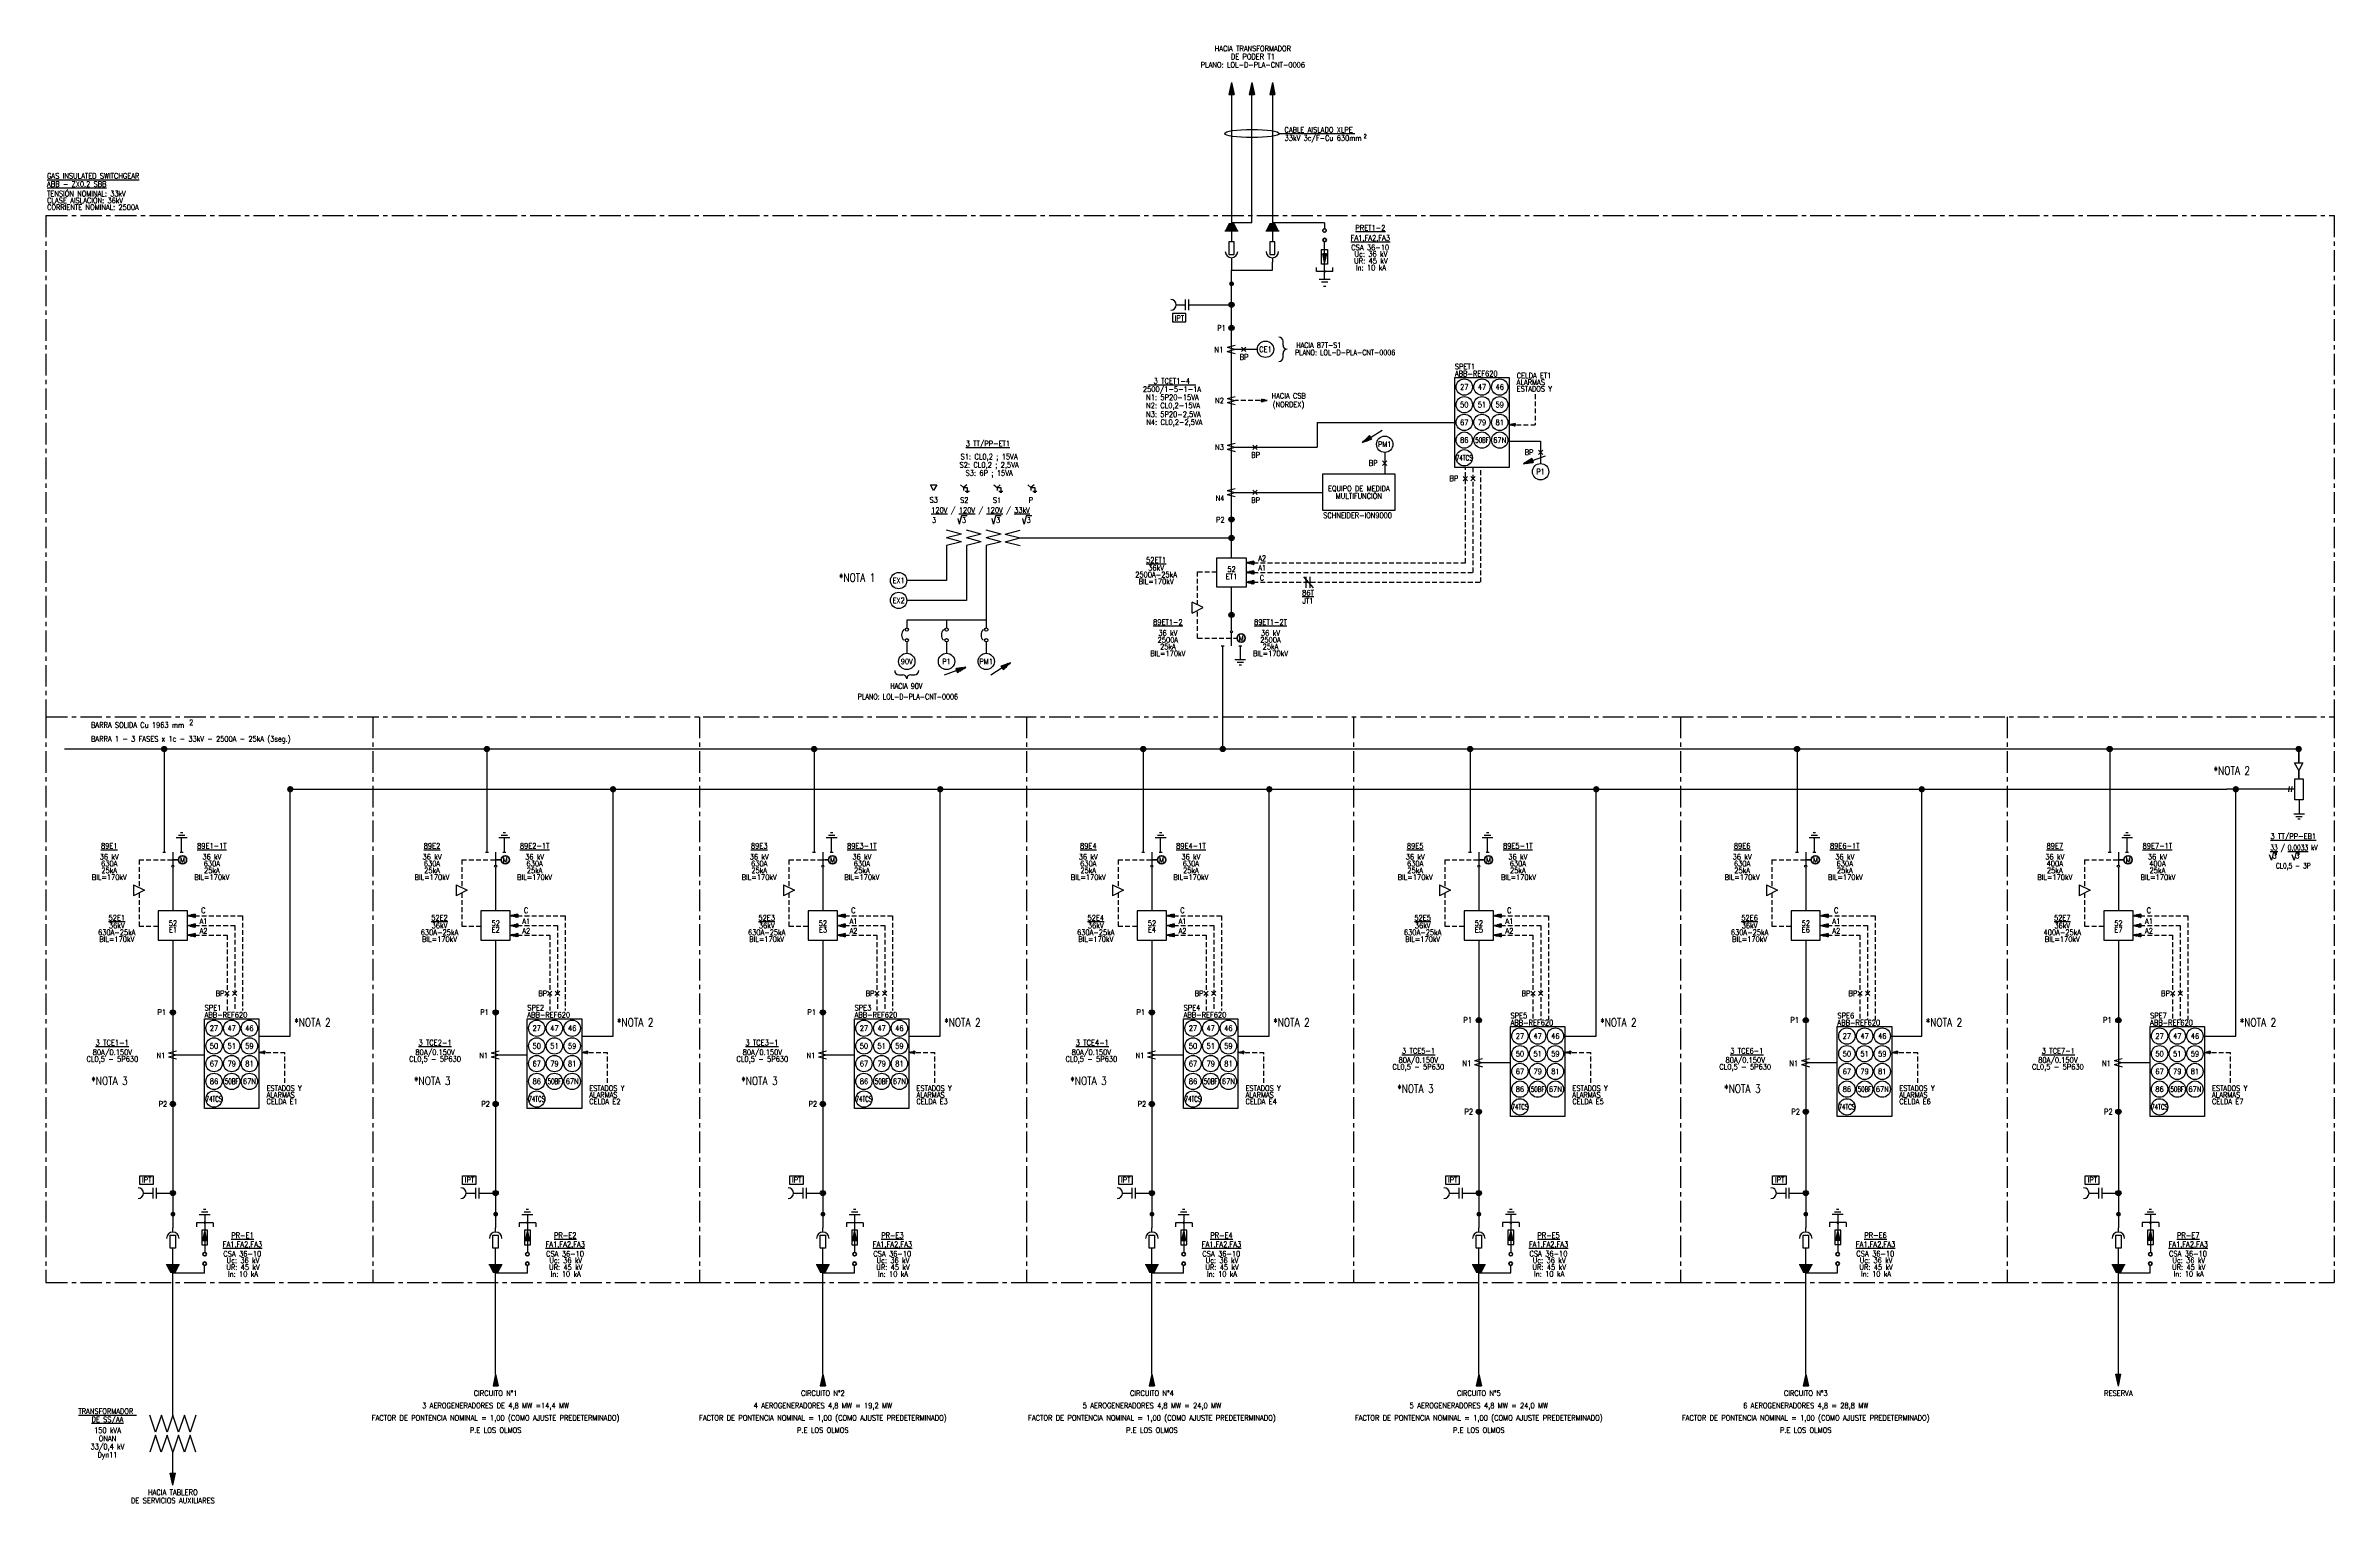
# Model space of a CAD drawing. Header units: millimetres. Extents: x 235627 to 238135, y 101989 to 102524.
# Drawn here: x 237295 to 238135, y 101989 to 102524 of the extents above; entities outside this region: 2.
import ezdxf
from ezdxf.enums import TextEntityAlignment as Align

# ---------------------------------------------------------------- set-up
doc = ezdxf.new("R2010")
doc.units = ezdxf.units.MM
doc.linetypes.add('CENTER', pattern=[50.8, 31.75, -6.35, 6.35, -6.35])
doc.linetypes.add('HIDDEN', pattern=[0.375, 0.25, -0.125])
for name, color, linetype in [('01-Formato', 4, 'Continuous'), ('02 TITULOS', 3, 'Continuous'), ('03 TEXTOS', 7, 'Continuous'), ('Cable', 1, 'Continuous'), ('DATOS', 3, 'Continuous'), ('E-Nivel-066Kv', 52, 'Continuous'), ('EL-Simbolos', 3, 'Continuous'), ('SEÑAL', 1, 'HIDDEN'), ('Simbologia', 6, 'Continuous'), ('T-Perímetros', 7, 'Continuous'), ('TEXTO 1', 1, 'Continuous')]:
    doc.layers.add(name, color=color, linetype=linetype)
doc.layers.add('E_TIP', color=3, linetype='Continuous', lineweight=35)
doc.layers.add('EL-Nivel-220Kv', color=84, linetype='Continuous', lineweight=60)
doc.styles.add('ROMANS', font='romans.shx', dxfattribs={"width": 0.8, "height": 2})

# ---------------------------------------------------------------- blocks, each defined once
blk = doc.blocks.new('Flecha')
blk.add_hatch(color=256).paths.add_polyline_path([(0, 1.66), (-0.36, 0), (0.36, 0)])
for p, q in [((0, 1.66), (-0.36, 0)), ((-0.36, 0), (0.36, 0)), ((0, 1.66), (0.36, 0))]:
    blk.add_line(p, q)
blk = doc.blocks.new('InterruptorUni')
blk.add_lwpolyline([(-7.7, -7.9), (7.3, -7.9), (7.3, 7.1), (-7.7, 7.1)], close=True)

msp = doc.modelspace()

# ---------------------------------------------------------------- hatches: boundary and pattern name
at = {"linetype": 'HIDDEN', "ltscale": 2.5}
for points in [[(237743.76, 102393.68), (237741.64, 102393.21), (237741.64, 102394.13)], [(237743.76, 102393.68), (237741.64, 102393.21), (237741.64, 102394.13)], [(237832.6, 102384.8), (237834.72, 102385.26), (237834.72, 102384.34)], [(237736.03, 102334.09), (237738.85, 102334.71), (237738.85, 102333.48)], [(237736.03, 102330.57), (237738.85, 102331.19), (237738.85, 102329.96)], [(237736.03, 102326.94), (237738.85, 102327.56), (237738.85, 102326.33)], [(237347.45, 102204.48), (237350.28, 102203.86), (237350.28, 102205.09)], [(237465.92, 102204.48), (237468.75, 102203.86), (237468.75, 102205.09)], [(237586.03, 102204.48), (237588.86, 102203.86), (237588.86, 102205.09)], [(237706.81, 102204.48), (237709.64, 102203.86), (237709.64, 102205.09)], [(237826.81, 102204.48), (237829.64, 102203.86), (237829.64, 102205.09)], [(237946.81, 102204.48), (237949.64, 102203.86), (237949.64, 102205.09)], [(238061.58, 102204.48), (238064.4, 102203.86), (238064.4, 102205.09)], [(237347.45, 102200.85), (237350.28, 102200.23), (237350.28, 102201.45)], [(237347.45, 102197.33), (237350.28, 102196.71), (237350.28, 102197.93)], [(237465.92, 102200.85), (237468.75, 102200.23), (237468.75, 102201.45)], [(237465.92, 102197.33), (237468.75, 102196.71), (237468.75, 102197.93)], [(237586.03, 102200.85), (237588.86, 102200.23), (237588.86, 102201.45)], [(237586.03, 102197.33), (237588.86, 102196.71), (237588.86, 102197.93)], [(237706.81, 102200.85), (237709.64, 102200.23), (237709.64, 102201.45)], [(237706.81, 102197.33), (237709.64, 102196.71), (237709.64, 102197.93)], [(237826.81, 102200.85), (237829.64, 102200.23), (237829.64, 102201.45)], [(237826.81, 102197.33), (237829.64, 102196.71), (237829.64, 102197.93)], [(237946.81, 102200.85), (237949.64, 102200.23), (237949.64, 102201.45)], [(237946.81, 102197.33), (237949.64, 102196.71), (237949.64, 102197.93)], [(238061.58, 102200.85), (238064.4, 102200.23), (238064.4, 102201.45)], [(238061.58, 102197.33), (238064.4, 102196.71), (238064.4, 102197.93)], [(237373.68, 102154.29), (237375.8, 102153.82), (237375.8, 102154.74)], [(237492.14, 102154.29), (237494.26, 102153.82), (237494.26, 102154.74)], [(237492.14, 102154.29), (237494.26, 102153.82), (237494.26, 102154.74)], [(237612.25, 102154.29), (237614.37, 102153.82), (237614.37, 102154.74)], [(237612.25, 102154.29), (237614.37, 102153.82), (237614.37, 102154.74)], [(237733.03, 102154.29), (237735.15, 102153.82), (237735.15, 102154.74)], [(237733.03, 102154.29), (237735.15, 102153.82), (237735.15, 102154.74)], [(237853.03, 102154.29), (237855.15, 102153.82), (237855.15, 102154.74)], [(237973.03, 102154.29), (237975.15, 102153.82), (237975.15, 102154.74)], [(238087.8, 102154.29), (238089.92, 102153.82), (238089.92, 102154.74)]]:
    msp.add_hatch(color=1, dxfattribs=at).paths.add_polyline_path(points)
at = {"layer": 'EL-Simbolos'}
h = msp.add_hatch(color=256, dxfattribs=at)
h.dxf.hatch_style = 1
h.paths.add_polyline_path([(237731.62, 102458.88), (237729.69, 102458.88), (237728.21, 102455.93), (237733.1, 102455.93)])
h = msp.add_hatch(color=256, dxfattribs=at)
h.dxf.hatch_style = 1
h.paths.add_polyline_path([(237746.62, 102458.88), (237744.69, 102458.88), (237743.21, 102455.93), (237748.1, 102455.93)])
for points in [[(237764.83, 102444.33), (237765.54, 102447.53), (237764.15, 102447.53)], [(237353.76, 102088.45), (237354.46, 102085.25), (237353.07, 102085.25)], [(237472.22, 102088.45), (237472.93, 102085.25), (237471.54, 102085.25)], [(237592.33, 102088.45), (237593.04, 102085.25), (237591.65, 102085.25)], [(237713.11, 102088.45), (237713.82, 102085.25), (237712.43, 102085.25)], [(237833.18, 102088.49), (237833.89, 102085.29), (237832.5, 102085.29)], [(237953.18, 102088.49), (237953.89, 102085.29), (237952.5, 102085.29)], [(238067.95, 102088.49), (238068.65, 102085.29), (238067.26, 102085.29)]]:
    msp.add_hatch(color=256, dxfattribs=at).paths.add_polyline_path(points)
h = msp.add_hatch(color=256, dxfattribs=at)
h.dxf.hatch_style = 1
h.paths.add_polyline_path([(237729.69, 102428.83), (237731.61, 102428.83, -1)])
h.paths.add_polyline_path([(237731.61, 102428.83), (237729.69, 102428.83, -1)])
h = msp.add_hatch(color=256, dxfattribs=at)
h.dxf.hatch_style = 1
edge = h.paths.add_edge_path()
edge.add_arc((237730.68, 102436.55), 0.886, -180, 180, ccw=False)
h = msp.add_hatch(color=256, dxfattribs=at)
h.dxf.hatch_style = 1
h.paths.add_polyline_path([(237729.69, 102420.37), (237731.61, 102420.37, -1)])
h.paths.add_polyline_path([(237731.61, 102420.37), (237729.69, 102420.37, -1)])
h = msp.add_hatch(color=256, dxfattribs=at)
h.dxf.hatch_style = 1
h.paths.add_polyline_path([(237729.69, 102350), (237731.61, 102350, -1)])
h.paths.add_polyline_path([(237731.61, 102350), (237729.69, 102350, -1)])
h = msp.add_hatch(color=256, dxfattribs=at)
h.dxf.hatch_style = 1
h.paths.add_polyline_path([(237729.69, 102343.21), (237731.61, 102343.21, -1)])
h.paths.add_polyline_path([(237731.61, 102343.21), (237729.69, 102343.21, -1)])
h = msp.add_hatch(color=256, dxfattribs=at)
h.dxf.hatch_style = 1
h.paths.add_polyline_path([(237729.69, 102314.97), (237731.61, 102314.97, -1)])
h.paths.add_polyline_path([(237731.61, 102314.97), (237729.69, 102314.97, -1)])
h = msp.add_hatch(color=256, dxfattribs=at)
h.dxf.hatch_style = 1
h.paths.add_polyline_path([(237337.92, 102265.71), (237339.84, 102265.71, 1)])
h.paths.add_polyline_path([(237339.84, 102265.71), (237337.92, 102265.71, 1)])
h = msp.add_hatch(color=256, dxfattribs=at)
h.dxf.hatch_style = 1
h.paths.add_polyline_path([(237456.39, 102265.71), (237458.31, 102265.71, 1)])
h.paths.add_polyline_path([(237458.31, 102265.71), (237456.39, 102265.71, 1)])
h = msp.add_hatch(color=256, dxfattribs=at)
h.dxf.hatch_style = 1
h.paths.add_polyline_path([(237576.5, 102265.71), (237578.42, 102265.71, 1)])
h.paths.add_polyline_path([(237578.42, 102265.71), (237576.5, 102265.71, 1)])
h = msp.add_hatch(color=256, dxfattribs=at)
h.dxf.hatch_style = 1
h.paths.add_polyline_path([(237697.28, 102265.71), (237699.2, 102265.71, 1)])
h.paths.add_polyline_path([(237699.2, 102265.71), (237697.28, 102265.71, 1)])
h = msp.add_hatch(color=256, dxfattribs=at)
h.dxf.hatch_style = 1
h.paths.add_polyline_path([(237726.49, 102265.71), (237728.41, 102265.71, 1)])
h.paths.add_polyline_path([(237728.41, 102265.71), (237726.49, 102265.71, 1)])
h = msp.add_hatch(color=256, dxfattribs=at)
h.dxf.hatch_style = 1
h.paths.add_polyline_path([(237817.28, 102265.71), (237819.2, 102265.71, 1)])
h.paths.add_polyline_path([(237819.2, 102265.71), (237817.28, 102265.71, 1)])
h = msp.add_hatch(color=256, dxfattribs=at)
h.dxf.hatch_style = 1
h.paths.add_polyline_path([(237937.28, 102265.71), (237939.2, 102265.71, 1)])
h.paths.add_polyline_path([(237939.2, 102265.71), (237937.28, 102265.71, 1)])
h = msp.add_hatch(color=256, dxfattribs=at)
h.dxf.hatch_style = 1
h.paths.add_polyline_path([(238052.04, 102265.71), (238053.96, 102265.71, 1)])
h.paths.add_polyline_path([(238053.96, 102265.71), (238052.04, 102265.71, 1)])
h = msp.add_hatch(color=256, dxfattribs=at)
h.dxf.hatch_style = 1
h.paths.add_polyline_path([(237341.12, 102168.95), (237343.04, 102168.95, 1)])
h.paths.add_polyline_path([(237343.04, 102168.95), (237341.12, 102168.95, 1)])
h = msp.add_hatch(color=256, dxfattribs=at)
h.dxf.hatch_style = 1
h.paths.add_polyline_path([(237459.59, 102168.95), (237461.51, 102168.95, 1)])
h.paths.add_polyline_path([(237461.51, 102168.95), (237459.59, 102168.95, 1)])
h = msp.add_hatch(color=256, dxfattribs=at)
h.dxf.hatch_style = 1
h.paths.add_polyline_path([(237579.7, 102168.95), (237581.62, 102168.95, 1)])
h.paths.add_polyline_path([(237581.62, 102168.95), (237579.7, 102168.95, 1)])
h = msp.add_hatch(color=256, dxfattribs=at)
h.dxf.hatch_style = 1
h.paths.add_polyline_path([(237700.48, 102168.95), (237702.4, 102168.95, 1)])
h.paths.add_polyline_path([(237702.4, 102168.95), (237700.48, 102168.95, 1)])
h = msp.add_hatch(color=256, dxfattribs=at)
h.dxf.hatch_style = 1
h.paths.add_polyline_path([(237820.48, 102166.09), (237822.4, 102166.09, 1)])
h.paths.add_polyline_path([(237822.4, 102166.09), (237820.48, 102166.09, 1)])
h = msp.add_hatch(color=256, dxfattribs=at)
h.dxf.hatch_style = 1
h.paths.add_polyline_path([(237940.48, 102166.09), (237942.4, 102166.09, 1)])
h.paths.add_polyline_path([(237942.4, 102166.09), (237940.48, 102166.09, 1)])
h = msp.add_hatch(color=256, dxfattribs=at)
h.dxf.hatch_style = 1
h.paths.add_polyline_path([(238055.24, 102166.09), (238057.16, 102166.09, 1)])
h.paths.add_polyline_path([(238057.16, 102166.09), (238055.24, 102166.09, 1)])
h = msp.add_hatch(color=256, dxfattribs=at)
h.dxf.hatch_style = 1
h.paths.add_polyline_path([(237341.12, 102135.32), (237343.04, 102135.32, 1)])
h.paths.add_polyline_path([(237343.04, 102135.32), (237341.12, 102135.32, 1)])
h = msp.add_hatch(color=256, dxfattribs=at)
h.dxf.hatch_style = 1
h.paths.add_polyline_path([(237459.59, 102135.32), (237461.51, 102135.32, 1)])
h.paths.add_polyline_path([(237461.51, 102135.32), (237459.59, 102135.32, 1)])
h = msp.add_hatch(color=256, dxfattribs=at)
h.dxf.hatch_style = 1
h.paths.add_polyline_path([(237579.7, 102135.32), (237581.62, 102135.32, 1)])
h.paths.add_polyline_path([(237581.62, 102135.32), (237579.7, 102135.32, 1)])
h = msp.add_hatch(color=256, dxfattribs=at)
h.dxf.hatch_style = 1
h.paths.add_polyline_path([(237700.48, 102135.32), (237702.4, 102135.32, 1)])
h.paths.add_polyline_path([(237702.4, 102135.32), (237700.48, 102135.32, 1)])
h = msp.add_hatch(color=256, dxfattribs=at)
h.dxf.hatch_style = 1
h.paths.add_polyline_path([(237820.48, 102132.46), (237822.4, 102132.46, 1)])
h.paths.add_polyline_path([(237822.4, 102132.46), (237820.48, 102132.46, 1)])
h = msp.add_hatch(color=256, dxfattribs=at)
h.dxf.hatch_style = 1
h.paths.add_polyline_path([(237940.48, 102132.46), (237942.4, 102132.46, 1)])
h.paths.add_polyline_path([(237942.4, 102132.46), (237940.48, 102132.46, 1)])
h = msp.add_hatch(color=256, dxfattribs=at)
h.dxf.hatch_style = 1
h.paths.add_polyline_path([(238055.24, 102132.46), (238057.16, 102132.46, 1)])
h.paths.add_polyline_path([(238057.16, 102132.46), (238055.24, 102132.46, 1)])
h = msp.add_hatch(color=256, dxfattribs=at)
h.dxf.hatch_style = 1
h.paths.add_polyline_path([(237341.12, 102102.59), (237343.04, 102102.59, 1)])
h.paths.add_polyline_path([(237343.04, 102102.59), (237341.12, 102102.59, 1)])
h = msp.add_hatch(color=256, dxfattribs=at)
h.dxf.hatch_style = 1
h.paths.add_polyline_path([(237459.59, 102102.59), (237461.51, 102102.59, 1)])
h.paths.add_polyline_path([(237461.51, 102102.59), (237459.59, 102102.59, 1)])
h = msp.add_hatch(color=256, dxfattribs=at)
h.dxf.hatch_style = 1
h.paths.add_polyline_path([(237579.7, 102102.59), (237581.62, 102102.59, 1)])
h.paths.add_polyline_path([(237581.62, 102102.59), (237579.7, 102102.59, 1)])
h = msp.add_hatch(color=256, dxfattribs=at)
h.dxf.hatch_style = 1
h.paths.add_polyline_path([(237700.48, 102102.59), (237702.4, 102102.59, 1)])
h.paths.add_polyline_path([(237702.4, 102102.59), (237700.48, 102102.59, 1)])
h = msp.add_hatch(color=256, dxfattribs=at)
h.dxf.hatch_style = 1
h.paths.add_polyline_path([(237820.48, 102102.59), (237822.4, 102102.59, 1)])
h.paths.add_polyline_path([(237822.4, 102102.59), (237820.48, 102102.59, 1)])
h = msp.add_hatch(color=256, dxfattribs=at)
h.dxf.hatch_style = 1
h.paths.add_polyline_path([(237940.48, 102102.59), (237942.4, 102102.59, 1)])
h.paths.add_polyline_path([(237942.4, 102102.59), (237940.48, 102102.59, 1)])
h = msp.add_hatch(color=256, dxfattribs=at)
h.dxf.hatch_style = 1
h.paths.add_polyline_path([(238055.24, 102102.59), (238057.16, 102102.59, 1)])
h.paths.add_polyline_path([(238057.16, 102102.59), (238055.24, 102102.59, 1)])
h = msp.add_hatch(color=256, dxfattribs=at)
h.dxf.hatch_style = 1
edge = h.paths.add_edge_path()
edge.add_arc((237342.1, 102094.87), 0.886, 180, 540)
h = msp.add_hatch(color=256, dxfattribs=at)
h.dxf.hatch_style = 1
edge = h.paths.add_edge_path()
edge.add_arc((237460.57, 102094.87), 0.886, 180, 540)
h = msp.add_hatch(color=256, dxfattribs=at)
h.dxf.hatch_style = 1
edge = h.paths.add_edge_path()
edge.add_arc((237580.68, 102094.87), 0.886, 180, 540)
h = msp.add_hatch(color=256, dxfattribs=at)
h.dxf.hatch_style = 1
edge = h.paths.add_edge_path()
edge.add_arc((237701.46, 102094.87), 0.886, 180, 540)
h = msp.add_hatch(color=256, dxfattribs=at)
h.dxf.hatch_style = 1
edge = h.paths.add_edge_path()
edge.add_arc((237821.46, 102094.87), 0.886, 180, 540)
h = msp.add_hatch(color=256, dxfattribs=at)
h.dxf.hatch_style = 1
edge = h.paths.add_edge_path()
edge.add_arc((237941.46, 102094.87), 0.886, 180, 540)
h = msp.add_hatch(color=256, dxfattribs=at)
h.dxf.hatch_style = 1
edge = h.paths.add_edge_path()
edge.add_arc((238056.23, 102094.87), 0.886, 180, 540)
h = msp.add_hatch(color=256, dxfattribs=at)
h.dxf.hatch_style = 1
h.paths.add_polyline_path([(237343.05, 102073.28), (237341.11, 102073.28), (237339.63, 102076.22), (237344.52, 102076.22)])
h = msp.add_hatch(color=256, dxfattribs=at)
h.dxf.hatch_style = 1
h.paths.add_polyline_path([(237461.51, 102073.28), (237459.58, 102073.28), (237458.1, 102076.22), (237462.99, 102076.22)])
h = msp.add_hatch(color=256, dxfattribs=at)
h.dxf.hatch_style = 1
h.paths.add_polyline_path([(237581.62, 102073.28), (237579.69, 102073.28), (237578.21, 102076.22), (237583.1, 102076.22)])
h = msp.add_hatch(color=256, dxfattribs=at)
h.dxf.hatch_style = 1
h.paths.add_polyline_path([(237702.4, 102073.28), (237700.47, 102073.28), (237698.99, 102076.22), (237703.88, 102076.22)])
h = msp.add_hatch(color=256, dxfattribs=at)
h.dxf.hatch_style = 1
h.paths.add_polyline_path([(237822.4, 102073.28), (237820.47, 102073.28), (237818.99, 102076.22), (237823.88, 102076.22)])
h = msp.add_hatch(color=256, dxfattribs=at)
h.dxf.hatch_style = 1
h.paths.add_polyline_path([(237942.4, 102073.28), (237940.47, 102073.28), (237938.99, 102076.22), (237943.88, 102076.22)])
h = msp.add_hatch(color=256, dxfattribs=at)
h.dxf.hatch_style = 1
h.paths.add_polyline_path([(238057.17, 102073.28), (238055.23, 102073.28), (238053.76, 102076.22), (238058.65, 102076.22)])
at = {"layer": 'SEÑAL', "linetype": 'HIDDEN', "ltscale": 2.5}
for points in [[(237778.7, 102378.28), (237782.1, 102379.51), (237781.28, 102380.8)], [(237837.85, 102370.46), (237841.43, 102370.96), (237840.9, 102372.4)], [(237633.15, 102295.73), (237629.56, 102295.24), (237630.09, 102293.8)], [(237649.48, 102297.37), (237646.08, 102296.14), (237646.9, 102294.84)]]:
    msp.add_hatch(color=1, dxfattribs=at).paths.add_polyline_path(points)
at = {"layer": 'Simbologia'}
h = msp.add_hatch(dxfattribs=at)
h.set_pattern_fill('ANGLE', color=1, scale=0.7, angle=90)
h.set_pattern_definition([(90, (307308.8397, -62536.3195), (-4.8895, 3e-16), [3.556, -1.3335]), (180, (307308.8397, -62536.3195), (-6e-16, -4.8895), [3.556, -1.3335])])
h.paths.add_polyline_path([(235627.48, 102365.29), (235628.19, 102365.46), (235627.98, 102365.82)])
h.paths.add_polyline_path([(235631.12, 102371.59), (235630.91, 102370.89), (235631.33, 102370.89)])
h.paths.add_polyline_path([(235634.75, 102365.29), (235634.25, 102365.82), (235634.04, 102365.46)])
h = msp.add_hatch(dxfattribs=at)
h.set_pattern_fill('ANGLE', color=1, scale=0.7, angle=90)
h.set_pattern_definition([(90, (307316.8397, -62536.3195), (-4.8895, 3e-16), [3.556, -1.3335]), (180, (307316.8397, -62536.3195), (-6e-16, -4.8895), [3.556, -1.3335])])
h.paths.add_polyline_path([(235635.48, 102365.29), (235636.19, 102365.46), (235635.98, 102365.82)])
h.paths.add_polyline_path([(235639.12, 102371.59), (235638.91, 102370.89), (235639.33, 102370.89)])
h.paths.add_polyline_path([(235642.75, 102365.29), (235642.25, 102365.82), (235642.04, 102365.46)])

# ---------------------------------------------------------------- linework, layer by layer
at = {"color": 1, "linetype": 'HIDDEN', "ltscale": 2.5}
for points in [[(237743.76, 102393.68), (237741.64, 102393.21), (237741.64, 102394.13), (237743.76, 102393.68)], [(237741.64, 102393.21), (237743.76, 102393.68), (237741.64, 102394.13), (237741.64, 102393.21)], [(237743.76, 102393.68), (237741.64, 102393.21), (237741.64, 102394.13), (237743.76, 102393.68)], [(237741.64, 102393.21), (237743.76, 102393.68), (237741.64, 102394.13), (237741.64, 102393.21)], [(237832.6, 102384.8), (237834.72, 102385.26), (237834.72, 102384.34), (237832.6, 102384.8)], [(237834.72, 102385.26), (237832.6, 102384.8), (237834.72, 102384.34), (237834.72, 102385.26)], [(237736.03, 102334.09), (237738.85, 102334.71), (237738.85, 102333.48), (237736.03, 102334.09)], [(237738.85, 102334.71), (237736.03, 102334.09), (237738.85, 102333.48), (237738.85, 102334.71)], [(237736.03, 102330.57), (237738.85, 102331.19), (237738.85, 102329.96), (237736.03, 102330.57)], [(237738.85, 102331.19), (237736.03, 102330.57), (237738.85, 102329.96), (237738.85, 102331.19)], [(237736.03, 102326.94), (237738.85, 102327.56), (237738.85, 102326.33), (237736.03, 102326.94)], [(237738.85, 102327.56), (237736.03, 102326.94), (237738.85, 102326.33), (237738.85, 102327.56)], [(237347.45, 102204.48), (237350.28, 102203.86), (237350.28, 102205.09), (237347.45, 102204.48)], [(237350.28, 102203.86), (237347.45, 102204.48), (237350.28, 102205.09), (237350.28, 102203.86)], [(237465.92, 102204.48), (237468.75, 102203.86), (237468.75, 102205.09), (237465.92, 102204.48)], [(237468.75, 102203.86), (237465.92, 102204.48), (237468.75, 102205.09), (237468.75, 102203.86)], [(237586.03, 102204.48), (237588.86, 102203.86), (237588.86, 102205.09), (237586.03, 102204.48)], [(237588.86, 102203.86), (237586.03, 102204.48), (237588.86, 102205.09), (237588.86, 102203.86)], [(237706.81, 102204.48), (237709.64, 102203.86), (237709.64, 102205.09), (237706.81, 102204.48)], [(237709.64, 102203.86), (237706.81, 102204.48), (237709.64, 102205.09), (237709.64, 102203.86)], [(237826.81, 102204.48), (237829.64, 102203.86), (237829.64, 102205.09), (237826.81, 102204.48)], [(237829.64, 102203.86), (237826.81, 102204.48), (237829.64, 102205.09), (237829.64, 102203.86)], [(237946.81, 102204.48), (237949.64, 102203.86), (237949.64, 102205.09), (237946.81, 102204.48)], [(237949.64, 102203.86), (237946.81, 102204.48), (237949.64, 102205.09), (237949.64, 102203.86)], [(238061.58, 102204.48), (238064.4, 102203.86), (238064.4, 102205.09), (238061.58, 102204.48)], [(238064.4, 102203.86), (238061.58, 102204.48), (238064.4, 102205.09), (238064.4, 102203.86)], [(237347.45, 102200.85), (237350.28, 102200.23), (237350.28, 102201.45), (237347.45, 102200.85)], [(237350.28, 102200.23), (237347.45, 102200.85), (237350.28, 102201.45), (237350.28, 102200.23)], [(237347.45, 102197.33), (237350.28, 102196.71), (237350.28, 102197.93), (237347.45, 102197.33)], [(237350.28, 102196.71), (237347.45, 102197.33), (237350.28, 102197.93), (237350.28, 102196.71)], [(237465.92, 102200.85), (237468.75, 102200.23), (237468.75, 102201.45), (237465.92, 102200.85)], [(237468.75, 102200.23), (237465.92, 102200.85), (237468.75, 102201.45), (237468.75, 102200.23)], [(237465.92, 102197.33), (237468.75, 102196.71), (237468.75, 102197.93), (237465.92, 102197.33)], [(237468.75, 102196.71), (237465.92, 102197.33), (237468.75, 102197.93), (237468.75, 102196.71)], [(237586.03, 102200.85), (237588.86, 102200.23), (237588.86, 102201.45), (237586.03, 102200.85)], [(237588.86, 102200.23), (237586.03, 102200.85), (237588.86, 102201.45), (237588.86, 102200.23)], [(237586.03, 102197.33), (237588.86, 102196.71), (237588.86, 102197.93), (237586.03, 102197.33)], [(237588.86, 102196.71), (237586.03, 102197.33), (237588.86, 102197.93), (237588.86, 102196.71)], [(237706.81, 102200.85), (237709.64, 102200.23), (237709.64, 102201.45), (237706.81, 102200.85)], [(237709.64, 102200.23), (237706.81, 102200.85), (237709.64, 102201.45), (237709.64, 102200.23)], [(237706.81, 102197.33), (237709.64, 102196.71), (237709.64, 102197.93), (237706.81, 102197.33)], [(237709.64, 102196.71), (237706.81, 102197.33), (237709.64, 102197.93), (237709.64, 102196.71)], [(237826.81, 102200.85), (237829.64, 102200.23), (237829.64, 102201.45), (237826.81, 102200.85)], [(237829.64, 102200.23), (237826.81, 102200.85), (237829.64, 102201.45), (237829.64, 102200.23)], [(237826.81, 102197.33), (237829.64, 102196.71), (237829.64, 102197.93), (237826.81, 102197.33)], [(237829.64, 102196.71), (237826.81, 102197.33), (237829.64, 102197.93), (237829.64, 102196.71)], [(237946.81, 102200.85), (237949.64, 102200.23), (237949.64, 102201.45), (237946.81, 102200.85)], [(237949.64, 102200.23), (237946.81, 102200.85), (237949.64, 102201.45), (237949.64, 102200.23)], [(237946.81, 102197.33), (237949.64, 102196.71), (237949.64, 102197.93), (237946.81, 102197.33)], [(237949.64, 102196.71), (237946.81, 102197.33), (237949.64, 102197.93), (237949.64, 102196.71)], [(238061.58, 102200.85), (238064.4, 102200.23), (238064.4, 102201.45), (238061.58, 102200.85)], [(238064.4, 102200.23), (238061.58, 102200.85), (238064.4, 102201.45), (238064.4, 102200.23)], [(238061.58, 102197.33), (238064.4, 102196.71), (238064.4, 102197.93), (238061.58, 102197.33)], [(238064.4, 102196.71), (238061.58, 102197.33), (238064.4, 102197.93), (238064.4, 102196.71)], [(237373.68, 102154.29), (237375.8, 102153.82), (237375.8, 102154.74), (237373.68, 102154.29)], [(237375.8, 102153.82), (237373.68, 102154.29), (237375.8, 102154.74), (237375.8, 102153.82)], [(237492.14, 102154.29), (237494.26, 102153.82), (237494.26, 102154.74), (237492.14, 102154.29)], [(237494.26, 102153.82), (237492.14, 102154.29), (237494.26, 102154.74), (237494.26, 102153.82)], [(237492.14, 102154.29), (237494.26, 102153.82), (237494.26, 102154.74), (237492.14, 102154.29)], [(237494.26, 102153.82), (237492.14, 102154.29), (237494.26, 102154.74), (237494.26, 102153.82)], [(237612.25, 102154.29), (237614.37, 102153.82), (237614.37, 102154.74), (237612.25, 102154.29)], [(237614.37, 102153.82), (237612.25, 102154.29), (237614.37, 102154.74), (237614.37, 102153.82)], [(237612.25, 102154.29), (237614.37, 102153.82), (237614.37, 102154.74), (237612.25, 102154.29)], [(237614.37, 102153.82), (237612.25, 102154.29), (237614.37, 102154.74), (237614.37, 102153.82)], [(237733.03, 102154.29), (237735.15, 102153.82), (237735.15, 102154.74), (237733.03, 102154.29)], [(237735.15, 102153.82), (237733.03, 102154.29), (237735.15, 102154.74), (237735.15, 102153.82)], [(237733.03, 102154.29), (237735.15, 102153.82), (237735.15, 102154.74), (237733.03, 102154.29)], [(237735.15, 102153.82), (237733.03, 102154.29), (237735.15, 102154.74), (237735.15, 102153.82)], [(237853.03, 102154.29), (237855.15, 102153.82), (237855.15, 102154.74), (237853.03, 102154.29)], [(237855.15, 102153.82), (237853.03, 102154.29), (237855.15, 102154.74), (237855.15, 102153.82)], [(237973.03, 102154.29), (237975.15, 102153.82), (237975.15, 102154.74), (237973.03, 102154.29)], [(237975.15, 102153.82), (237973.03, 102154.29), (237975.15, 102154.74), (237975.15, 102153.82)], [(238087.8, 102154.29), (238089.92, 102153.82), (238089.92, 102154.74), (238087.8, 102154.29)], [(238089.92, 102153.82), (238087.8, 102154.29), (238089.92, 102154.74), (238089.92, 102153.82)]]:
    msp.add_lwpolyline(points, dxfattribs=at)
at = {"layer": '01-Formato'}
for p, q in [((237749.56, 102413.99), (237749.56, 102415.41)), ((237749.56, 102409.56), (237749.56, 102410.99)), ((237608.52, 102292.98), (237609.94, 102292.98)), ((237612.94, 102292.98), (237614.37, 102292.98))]:
    msp.add_line(p, q, dxfattribs=at)
for centre, start, end in [((237748.06, 102415.42), 0, 90), ((237751.06, 102413.99), 180, 270), ((237748.06, 102409.56), 270, 0), ((237751.06, 102410.99), 90, 180), ((237608.52, 102294.48), 180, 270), ((237609.94, 102291.48), 0, 90), ((237612.94, 102291.48), 90, 180), ((237614.37, 102294.48), 270, 0)]:
    msp.add_arc(centre, 1.5, start, end, dxfattribs=at)
at = {"layer": '02 TITULOS'}
msp.add_line((237700.21, 102399.44), (237717.52, 102399.44), dxfattribs=at)
at = {"layer": '03 TEXTOS'}
for p, q in [((237630.76, 102348.32), (237630.28, 102350.34)), ((237631.5, 102351.31), (237630.75, 102348.32)), ((237633.65, 102351.31), (237631.5, 102351.31)), ((237643.26, 102348.32), (237642.78, 102350.34)), ((237644, 102351.31), (237643.25, 102348.32)), ((237646.15, 102351.31), (237644, 102351.31)), ((237654.51, 102348.32), (237654.03, 102350.34)), ((237655.25, 102351.31), (237654.5, 102348.32)), ((237657.4, 102351.31), (237655.25, 102351.31)), ((238112.34, 102224.87), (238111.62, 102226.89)), ((238113.09, 102227.86), (238112.34, 102224.87)), ((238114.24, 102227.86), (238113.09, 102227.86)), ((238114.24, 102226.88), (238114.24, 102227.86)), ((238120.68, 102224.87), (238119.96, 102226.89)), ((238121.43, 102227.86), (238120.68, 102224.87)), ((238122.59, 102227.86), (238121.43, 102227.86)), ((238122.59, 102226.88), (238122.59, 102227.86))]:
    msp.add_line(p, q, dxfattribs=at)
at = {"layer": '03 TEXTOS', "color": 0}
msp.add_line((237833.07, 102164.2), (237833.07, 102164.2), dxfattribs=at)
at = {"layer": 'Cable'}
for p, q in [((237748.15, 102491.73), (237775.87, 102491.73)), ((237632.29, 102361.79), (237632.29, 102360.61)), ((237632.29, 102361.79), (237633.69, 102361.79)), ((237632.95, 102360.45), (237634.43, 102360.45)), ((237633.33, 102360.07), (237634.05, 102360.07)), ((237633.69, 102361.79), (237633.69, 102360.45)), ((237644.62, 102361.79), (237644.62, 102360.61)), ((237644.62, 102361.79), (237646.02, 102361.79)), ((237645.29, 102360.45), (237646.76, 102360.45)), ((237645.66, 102360.07), (237646.39, 102360.07)), ((237646.02, 102361.79), (237646.02, 102360.45)), ((237657.01, 102361.79), (237657.01, 102360.61)), ((237657.01, 102361.79), (237658.42, 102361.79)), ((237657.68, 102360.45), (237659.15, 102360.45)), ((237658.05, 102360.07), (237658.78, 102360.07)), ((237658.42, 102361.79), (237658.42, 102360.45)), ((238121, 102250.92), (238095.96, 102250.92))]:
    msp.add_line(p, q, dxfattribs=at)
at = {"layer": 'Cable', "ltscale": 0.25}
for p, q in [((237732, 102412.49), (237740.14, 102412.49)), ((237762.13, 102385.63), (237812.6, 102385.64)), ((237762.13, 102385.63), (237762.13, 102376.53)), ((237732, 102376.51), (237762.13, 102376.53)), ((237732, 102359.92), (237764.15, 102359.94))]:
    msp.add_line(p, q, dxfattribs=at)
at = {"layer": 'Cable', "linetype": 'ByBlock'}
for p, q in [((237786.89, 102374.63), (237786.89, 102366.74)), ((237832.6, 102378.8), (237844.1, 102378.8)), ((237844.1, 102378.8), (237844.1, 102370.54)), ((237620.15, 102362.73), (237622.47, 102362.74)), ((237621.31, 102360.61), (237620.15, 102362.73)), ((237622.47, 102362.74), (237621.31, 102360.61)), ((237626.05, 102340.39), (237626.05, 102327.55)), ((237633.33, 102340.39), (237633.33, 102320.27)), ((237640.62, 102340.39), (237640.62, 102310.16)), ((237626.05, 102327.55), (237611.48, 102327.55)), ((237633.33, 102320.27), (237611.48, 102320.27)), ((237640.62, 102312.98), (237611.48, 102312.98)), ((237611.48, 102312.98), (237611.48, 102310.16)), ((237626.05, 102312.98), (237626.05, 102310.16)), ((237611.48, 102305.06), (237611.48, 102300.85)), ((237626.05, 102305.06), (237626.05, 102300.85)), ((237640.62, 102305.06), (237640.62, 102300.85)), ((237385.18, 102250.92), (238095.96, 102250.92)), ((237385.18, 102160.29), (237385.18, 102250.92)), ((237503.64, 102160.29), (237503.64, 102250.92)), ((237623.75, 102160.29), (237623.75, 102250.92)), ((237744.53, 102160.29), (237744.53, 102250.92)), ((237864.53, 102160.29), (237864.53, 102250.92)), ((237984.03, 102160.29), (237984.03, 102250.91)), ((238099.3, 102160.29), (238099.3, 102250.92)), ((237343.42, 102153.41), (237353.68, 102153.41)), ((237373.68, 102160.29), (237385.18, 102160.29)), ((237461.89, 102153.41), (237472.14, 102153.41)), ((237492.14, 102160.29), (237503.64, 102160.29)), ((237582, 102153.41), (237592.25, 102153.41)), ((237612.25, 102160.29), (237623.75, 102160.29)), ((237702.78, 102153.41), (237713.03, 102153.41)), ((237733.03, 102160.29), (237744.53, 102160.29)), ((237853.03, 102160.29), (237864.53, 102160.29)), ((237973.03, 102160.29), (237984.03, 102160.29)), ((238087.8, 102160.29), (238099.3, 102160.29)), ((237822.78, 102150.54), (237833.03, 102150.54)), ((237942.78, 102150.54), (237953.03, 102150.54)), ((238057.55, 102150.54), (238067.8, 102150.54))]:
    msp.add_line(p, q, dxfattribs=at)
at = {"layer": 'Cable', "linetype": 'HIDDEN', "lineweight": 35}
for p, q in [((237344.12, 102224.99), (237342.08, 102224.99)), ((237462.59, 102224.99), (237460.55, 102224.99)), ((237582.7, 102224.99), (237580.66, 102224.99)), ((237703.48, 102224.99), (237701.44, 102224.99)), ((237823.48, 102224.99), (237821.44, 102224.99)), ((237943.48, 102224.99), (237941.44, 102224.99)), ((238058.25, 102224.99), (238056.2, 102224.99))]:
    msp.add_line(p, q, dxfattribs=at)
at = {"layer": 'Cable'}
for points in [[(237631.13, 102362.73), (237632.29, 102361.79)], [(237633.45, 102362.74), (237632.29, 102361.79)], [(237643.46, 102362.73), (237644.62, 102361.79)], [(237645.78, 102362.74), (237644.62, 102361.79)], [(237655.85, 102362.73), (237657.01, 102361.79)], [(237658.18, 102362.74), (237657.01, 102361.79)]]:
    msp.add_lwpolyline(points, dxfattribs=at)
msp.add_ellipse((237738.15, 102491.73), major_axis=(10, 0), ratio=0.15, dxfattribs=at)
at = {"layer": 'DATOS', "linetype": 'ByBlock'}
for p, q in [((238118.89, 102251.91), (238118.61, 102249.93)), ((238119.86, 102251.91), (238119.58, 102249.93))]:
    msp.add_line(p, q, dxfattribs=at)
at = {"layer": 'E-Nivel-066Kv', "ltscale": 0.25}
for p, q in [((237730.65, 102506.11), (237730.65, 102458.9)), ((237745.65, 102506.11), (237745.65, 102458.9)), ((237764.8, 102458.9), (237764.8, 102456.77)), ((237730.65, 102335.94), (237730.65, 102441.53)), ((237342.08, 102195.47), (237342.08, 102089.88)), ((237460.55, 102195.47), (237460.55, 102089.88)), ((237580.66, 102195.47), (237580.66, 102089.88)), ((237701.44, 102195.47), (237701.44, 102089.88)), ((237821.44, 102195.47), (237821.44, 102089.88)), ((237941.44, 102195.47), (237941.44, 102089.88)), ((238056.2, 102195.47), (238056.2, 102089.88)), ((237342.08, 102021.1), (237342.08, 102082.43)), ((237460.55, 102036.13), (237460.55, 102082.43)), ((237580.66, 102036.13), (237580.66, 102082.43)), ((237701.44, 102036.13), (237701.44, 102082.43)), ((237821.44, 102036.13), (237821.44, 102082.43)), ((237941.44, 102036.13), (237941.44, 102082.43)), ((238056.2, 102036.13), (238056.2, 102082.43)), ((237353.72, 102073.24), (237353.72, 102076.02)), ((237472.19, 102073.24), (237472.19, 102076.02)), ((237592.3, 102073.24), (237592.3, 102076.02)), ((237713.08, 102073.24), (237713.08, 102076.02)), ((237821.44, 102073.27), (237833.15, 102073.27)), ((237833.15, 102073.27), (237833.15, 102076.05)), ((237941.44, 102073.27), (237953.15, 102073.27)), ((237953.15, 102073.27), (237953.15, 102076.05)), ((238056.2, 102073.27), (238067.91, 102073.27)), ((238067.91, 102073.27), (238067.91, 102076.05)), ((237342.07, 101999.7), (237342.07, 102007.41))]:
    msp.add_line(p, q, dxfattribs=at)
at = {"layer": 'E-Nivel-066Kv'}
for p, q in [((237738.15, 102458.9), (237738.15, 102506.11)), ((237738.15, 102458.9), (237730.65, 102458.9)), ((237730.65, 102458.9), (237730.65, 102451.99)), ((237745.65, 102458.9), (237745.65, 102451.99)), ((237753.15, 102458.9), (237745.65, 102458.9)), ((237764.8, 102458.9), (237753.15, 102458.9)), ((237764.83, 102449.13), (237764.83, 102451.97)), ((237764.83, 102443.8), (237764.83, 102449.13)), ((237730.65, 102444.53), (237730.65, 102441.53)), ((237730.65, 102441.53), (237745.65, 102441.53)), ((237745.65, 102441.53), (237745.65, 102444.53)), ((237764.83, 102438.12), (237764.83, 102443.8)), ((237653.04, 102343.21), (237730.65, 102343.21)), ((237353.76, 102094.67), (237353.76, 102088.98)), ((237472.22, 102094.67), (237472.22, 102088.98)), ((237592.33, 102094.67), (237592.33, 102088.98)), ((237713.11, 102094.67), (237713.11, 102088.98)), ((237833.18, 102094.7), (237833.18, 102089.01)), ((237953.18, 102094.7), (237953.18, 102089.01)), ((238067.95, 102094.7), (238067.95, 102089.01)), ((237353.76, 102088.98), (237353.76, 102083.66)), ((237472.22, 102088.98), (237472.22, 102083.66)), ((237592.33, 102088.98), (237592.33, 102083.66)), ((237713.11, 102088.98), (237713.11, 102083.66)), ((237833.18, 102089.01), (237833.18, 102083.69)), ((237953.18, 102089.01), (237953.18, 102083.69)), ((238067.95, 102089.01), (238067.95, 102083.69)), ((237353.76, 102083.66), (237353.76, 102080.82)), ((237472.22, 102083.66), (237472.22, 102080.82)), ((237592.33, 102083.66), (237592.33, 102080.82)), ((237713.11, 102083.66), (237713.11, 102080.82)), ((237833.18, 102083.69), (237833.18, 102080.85)), ((237953.18, 102083.69), (237953.18, 102080.85)), ((238067.95, 102083.69), (238067.95, 102080.85)), ((237353.72, 102073.24), (237342.08, 102073.24)), ((237472.19, 102073.24), (237460.55, 102073.24)), ((237592.3, 102073.24), (237580.66, 102073.24)), ((237713.08, 102073.24), (237701.44, 102073.24))]:
    msp.add_line(p, q, dxfattribs=at)
at = {"layer": 'E-Nivel-066Kv', "lineweight": 30}
for p, q in [((237730.65, 102309.16), (237730.65, 102325.19)), ((237727.45, 102265.71), (237727.45, 102303.64)), ((237730.65, 102303.64), (237730.65, 102308.37)), ((237733.85, 102303.64), (237733.85, 102298.39)), ((237338.88, 102265.71), (237338.88, 102227.77)), ((237457.35, 102265.71), (237457.35, 102227.77)), ((237577.46, 102265.71), (237577.46, 102227.77)), ((237698.24, 102265.71), (237698.24, 102227.77)), ((237818.24, 102265.71), (237818.24, 102227.77)), ((237938.24, 102265.71), (237938.24, 102227.77)), ((238053, 102265.71), (238053, 102227.77)), ((238122.38, 102260.58), (238122.38, 102265.71)), ((238122.38, 102265.71), (238122.38, 102260.58)), ((238122.38, 102255.11), (238122.38, 102257.77)), ((238122.38, 102257.77), (238122.38, 102254.77)), ((238122.54, 102247.06), (238122.54, 102241.81)), ((237345.28, 102227.77), (237345.28, 102233.03)), ((237463.75, 102227.77), (237463.75, 102233.03)), ((237583.86, 102227.77), (237583.86, 102233.03)), ((237704.64, 102227.77), (237704.64, 102233.03)), ((237824.64, 102227.77), (237824.64, 102233.03)), ((237944.64, 102227.77), (237944.64, 102233.03)), ((238059.4, 102227.77), (238059.4, 102233.03)), ((237342.08, 102227.77), (237342.08, 102223.05)), ((237342.08, 102222.26), (237342.08, 102206.22)), ((237460.55, 102227.77), (237460.55, 102223.05)), ((237460.55, 102222.26), (237460.55, 102206.22)), ((237580.66, 102227.77), (237580.66, 102223.05)), ((237580.66, 102222.26), (237580.66, 102206.22)), ((237701.44, 102227.77), (237701.44, 102223.05)), ((237701.44, 102222.26), (237701.44, 102206.22)), ((237821.44, 102227.77), (237821.44, 102223.05)), ((237821.44, 102222.26), (237821.44, 102206.22)), ((237941.44, 102227.77), (237941.44, 102223.05)), ((237941.44, 102222.26), (237941.44, 102206.22)), ((238056.2, 102227.77), (238056.2, 102223.05)), ((238056.2, 102222.26), (238056.2, 102206.22))]:
    msp.add_line(p, q, dxfattribs=at)
at = {"layer": 'E-Nivel-066Kv', "color": 5}
msp.add_line((237302.25, 102265.71), (238122.38, 102265.71), dxfattribs=at)
at = {"layer": 'E-Nivel-066Kv'}
for points in [[(237710.34, 102428.83), (237713.78, 102428.83)], [(237714.98, 102428.83), (237730.65, 102428.83)], [(237331.29, 102102.59), (237334.74, 102102.59)], [(237335.94, 102102.59), (237342.08, 102102.59)], [(237449.76, 102102.59), (237453.2, 102102.59)], [(237454.4, 102102.59), (237460.55, 102102.59)], [(237569.87, 102102.59), (237573.31, 102102.59)], [(237574.51, 102102.59), (237580.66, 102102.59)], [(237690.65, 102102.59), (237694.09, 102102.59)], [(237695.29, 102102.59), (237701.44, 102102.59)], [(237810.65, 102102.59), (237814.09, 102102.59)], [(237815.29, 102102.59), (237821.44, 102102.59)], [(237930.65, 102102.59), (237934.09, 102102.59)], [(237935.29, 102102.59), (237941.44, 102102.59)], [(238045.41, 102102.59), (238048.86, 102102.59)], [(238050.06, 102102.59), (238056.2, 102102.59)]]:
    msp.add_lwpolyline(points, dxfattribs=at)
at = {"layer": 'E-Nivel-066Kv', "lineweight": 30}
for points in [[(237726.91, 102303.64), (237728, 102303.64)], [(237733.31, 102303.64), (237734.4, 102303.64)], [(237338.34, 102227.77), (237339.42, 102227.77)], [(237344.74, 102227.77), (237345.82, 102227.77)], [(237456.8, 102227.77), (237457.89, 102227.77)], [(237463.2, 102227.77), (237464.29, 102227.77)], [(237576.91, 102227.77), (237578, 102227.77)], [(237583.31, 102227.77), (237584.4, 102227.77)], [(237697.69, 102227.77), (237698.78, 102227.77)], [(237704.09, 102227.77), (237705.18, 102227.77)], [(237817.69, 102227.77), (237818.78, 102227.77)], [(237824.09, 102227.77), (237825.18, 102227.77)], [(237937.69, 102227.77), (237938.78, 102227.77)], [(237944.09, 102227.77), (237945.18, 102227.77)], [(238052.46, 102227.77), (238053.54, 102227.77)], [(238058.86, 102227.77), (238059.94, 102227.77)]]:
    msp.add_lwpolyline(points, dxfattribs=at)
for centre in [(237730.65, 102308.76), (237342.08, 102222.65), (237460.55, 102222.65), (237580.66, 102222.65), (237701.44, 102222.65), (237821.44, 102222.65), (237941.44, 102222.65), (238056.2, 102222.65)]:
    msp.add_circle(centre, 0.393, dxfattribs=at)
at = {"layer": 'E_TIP', "linetype": 'ByBlock'}
for p, q in [((237750.69, 102412.49), (237750.69, 102412.49)), ((237611.44, 102291.85), (237611.44, 102291.85))]:
    msp.add_line(p, q, dxfattribs=at)
at = {"layer": 'EL-Nivel-220Kv', "flags": 128}
for points in [[(237764.83, 102440.82, 1), (237764.83, 102441.27, 1)], [(237353.76, 102091.96, -1), (237353.76, 102091.51, -1)], [(237472.22, 102091.96, -1), (237472.22, 102091.51, -1)], [(237592.33, 102091.96, -1), (237592.33, 102091.51, -1)], [(237713.11, 102091.96, -1), (237713.11, 102091.51, -1)], [(237833.18, 102091.99, -1), (237833.18, 102091.54, -1)], [(237953.18, 102091.99, -1), (237953.18, 102091.54, -1)], [(238067.95, 102091.99, -1), (238067.95, 102091.54, -1)]]:
    msp.add_lwpolyline(points, format="xyb", close=True, dxfattribs=at)
at = {"layer": 'EL-Nivel-220Kv'}
for centre in [(237764.8, 102456.12), (237764.83, 102452.62), (237353.72, 102076.67), (237353.76, 102080.17), (237472.19, 102076.67), (237472.22, 102080.17), (237592.3, 102076.67), (237592.33, 102080.17), (237713.08, 102076.67), (237713.11, 102080.17), (237833.15, 102076.7), (237833.18, 102080.2), (237953.15, 102076.7), (237953.18, 102080.2), (238067.91, 102076.7), (238067.95, 102080.2)]:
    msp.add_circle(centre, 0.649, dxfattribs=at)
at = {"layer": 'EL-Simbolos'}
for p, q in [((237733.1, 102455.93), (237728.21, 102455.93)), ((237748.1, 102455.93), (237743.21, 102455.93)), ((237731.62, 102447.26), (237731.62, 102451.99)), ((237746.62, 102447.26), (237746.62, 102451.99)), ((237765.92, 102449.13), (237765.92, 102443.8)), ((237761.83, 102441.05), (237761.83, 102442.55)), ((237767.9, 102441.05), (237761.83, 102441.05)), ((237766.83, 102438.12), (237762.83, 102438.12)), ((237767.9, 102441.05), (237767.9, 102442.55)), ((237766.01, 102437.17), (237763.65, 102437.17)), ((237765.27, 102435.57), (237764.39, 102435.57)), ((237729.07, 102413.24), (237732, 102413.99)), ((237729.07, 102413.24), (237732, 102412.49)), ((237734.32, 102411.68), (237735.93, 102413.3)), ((237735.93, 102411.68), (237734.32, 102413.3)), ((237729.07, 102411.74), (237732, 102412.49)), ((237729.07, 102411.74), (237732, 102410.99)), ((237729.07, 102394.43), (237732, 102395.18)), ((237729.07, 102394.43), (237732, 102393.68)), ((237729.07, 102392.93), (237732, 102393.68)), ((237729.07, 102392.93), (237732, 102392.18)), ((237729.07, 102377.26), (237732, 102378.01)), ((237729.07, 102377.26), (237732, 102376.51)), ((237729.07, 102375.76), (237732, 102376.51)), ((237729.07, 102375.76), (237732, 102375)), ((237738.51, 102375.7), (237740.13, 102377.32)), ((237740.13, 102375.7), (237738.51, 102377.32)), ((237786.08, 102371.49), (237787.7, 102369.87)), ((237787.7, 102371.49), (237786.08, 102369.87)), ((237843.29, 102375.48), (237844.91, 102373.86)), ((237844.91, 102375.48), (237843.29, 102373.86)), ((237815.69, 102365.83), (237817.3, 102364.21)), ((237817.3, 102365.83), (237815.69, 102364.21)), ((237818.52, 102365.83), (237820.14, 102364.21)), ((237820.14, 102365.83), (237818.52, 102364.21)), ((237729.07, 102360.67), (237732, 102361.42)), ((237729.07, 102360.67), (237732, 102359.92)), ((237729.07, 102359.17), (237732, 102359.92)), ((237729.07, 102359.17), (237732, 102358.42)), ((237738.51, 102359.11), (237740.13, 102360.73)), ((237740.13, 102359.11), (237738.51, 102360.73)), ((237631.53, 102344.61), (237626.05, 102346.02)), ((237638.82, 102344.61), (237633.33, 102346.02)), ((237646.1, 102344.61), (237640.62, 102346.02)), ((237647.55, 102344.61), (237653.04, 102346.02)), ((237631.53, 102344.61), (237626.05, 102343.21)), ((237631.53, 102341.8), (237626.05, 102343.21)), ((237631.53, 102341.8), (237626.05, 102340.39)), ((237638.82, 102344.61), (237633.33, 102343.21)), ((237638.82, 102341.8), (237633.33, 102343.21)), ((237638.82, 102341.8), (237633.33, 102340.39)), ((237646.1, 102344.61), (237640.62, 102343.21)), ((237646.1, 102341.8), (237640.62, 102343.21)), ((237646.1, 102341.8), (237640.62, 102340.39)), ((237647.55, 102344.61), (237653.04, 102343.21)), ((237647.55, 102341.8), (237653.04, 102343.21)), ((237647.55, 102341.8), (237653.04, 102340.39)), ((237720.23, 102317.61), (237716.23, 102319.61)), ((237716.23, 102315.61), (237720.23, 102317.61)), ((238120.88, 102260.58), (238123.88, 102260.58)), ((238122.38, 102257.77), (238120.88, 102260.58)), ((238123.88, 102260.58), (238122.38, 102257.77)), ((237327.66, 102215.81), (237331.66, 102213.81)), ((237331.66, 102213.81), (237327.66, 102211.81)), ((237446.12, 102215.81), (237450.12, 102213.81)), ((237450.12, 102213.81), (237446.12, 102211.81)), ((237566.23, 102215.81), (237570.23, 102213.81)), ((237570.23, 102213.81), (237566.23, 102211.81)), ((237687.01, 102215.81), (237691.01, 102213.81)), ((237691.01, 102213.81), (237687.01, 102211.81)), ((237807.01, 102215.81), (237811.01, 102213.81)), ((237811.01, 102213.81), (237807.01, 102211.81)), ((237927.01, 102215.81), (237931.01, 102213.81)), ((237931.01, 102213.81), (237927.01, 102211.81)), ((238041.78, 102215.81), (238045.78, 102213.81)), ((238045.78, 102213.81), (238041.78, 102211.81)), ((237361.15, 102175.18), (237362.76, 102176.8)), ((237362.76, 102175.18), (237361.15, 102176.8)), ((237363.98, 102175.18), (237365.6, 102176.8)), ((237365.6, 102175.18), (237363.98, 102176.8)), ((237479.61, 102175.18), (237481.23, 102176.8)), ((237481.23, 102175.18), (237479.61, 102176.8)), ((237482.45, 102175.18), (237484.06, 102176.8)), ((237484.06, 102175.18), (237482.45, 102176.8)), ((237599.72, 102175.18), (237601.34, 102176.8)), ((237601.34, 102175.18), (237599.72, 102176.8)), ((237602.56, 102175.18), (237604.17, 102176.8)), ((237604.17, 102175.18), (237602.56, 102176.8)), ((237720.5, 102175.18), (237722.12, 102176.8)), ((237722.12, 102175.18), (237720.5, 102176.8)), ((237723.34, 102175.18), (237724.95, 102176.8)), ((237724.95, 102175.18), (237723.34, 102176.8)), ((237840.5, 102175.18), (237842.12, 102176.8)), ((237842.12, 102175.18), (237840.5, 102176.8)), ((237843.34, 102175.18), (237844.95, 102176.8)), ((237844.95, 102175.18), (237843.34, 102176.8)), ((237960.5, 102175.18), (237962.12, 102176.8)), ((237962.12, 102175.18), (237960.5, 102176.8)), ((237963.34, 102175.18), (237964.95, 102176.8)), ((237964.95, 102175.18), (237963.34, 102176.8)), ((238075.27, 102175.18), (238076.89, 102176.8)), ((238076.89, 102175.18), (238075.27, 102176.8)), ((238078.1, 102175.18), (238079.72, 102176.8)), ((238079.72, 102175.18), (238078.1, 102176.8)), ((237340.5, 102154.16), (237343.42, 102154.91)), ((237340.5, 102154.16), (237343.42, 102153.41)), ((237340.5, 102152.65), (237343.42, 102153.41)), ((237340.5, 102152.65), (237343.42, 102151.9)), ((237458.96, 102154.16), (237461.89, 102154.91)), ((237458.96, 102154.16), (237461.89, 102153.41)), ((237458.96, 102152.65), (237461.89, 102153.41)), ((237458.96, 102152.65), (237461.89, 102151.9)), ((237579.07, 102154.16), (237582, 102154.91)), ((237579.07, 102154.16), (237582, 102153.41)), ((237579.07, 102152.65), (237582, 102153.41)), ((237579.07, 102152.65), (237582, 102151.9)), ((237699.85, 102154.16), (237702.78, 102154.91)), ((237699.85, 102154.16), (237702.78, 102153.41)), ((237699.85, 102152.65), (237702.78, 102153.41)), ((237699.85, 102152.65), (237702.78, 102151.9)), ((237819.85, 102151.29), (237822.78, 102152.04)), ((237819.85, 102151.29), (237822.78, 102150.54)), ((237819.85, 102149.79), (237822.78, 102150.54)), ((237819.85, 102149.79), (237822.78, 102149.03)), ((237939.85, 102151.29), (237942.78, 102152.04)), ((237939.85, 102151.29), (237942.78, 102150.54)), ((237939.85, 102149.79), (237942.78, 102150.54)), ((237939.85, 102149.79), (237942.78, 102149.03)), ((238054.62, 102151.29), (238057.55, 102152.04)), ((238054.62, 102151.29), (238057.55, 102150.54)), ((238054.62, 102149.79), (238057.55, 102150.54)), ((238054.62, 102149.79), (238057.55, 102149.03)), ((237355.76, 102094.67), (237351.76, 102094.67)), ((237354.93, 102095.62), (237352.58, 102095.62)), ((237354.19, 102096.57), (237353.32, 102096.57)), ((237474.22, 102094.67), (237470.22, 102094.67)), ((237473.4, 102095.62), (237471.05, 102095.62)), ((237472.66, 102096.57), (237471.79, 102096.57)), ((237594.33, 102094.67), (237590.33, 102094.67)), ((237593.51, 102095.62), (237591.16, 102095.62)), ((237592.77, 102096.57), (237591.9, 102096.57)), ((237715.11, 102094.67), (237711.11, 102094.67)), ((237714.29, 102095.62), (237711.94, 102095.62)), ((237713.55, 102096.57), (237712.68, 102096.57)), ((237835.18, 102094.7), (237831.18, 102094.7)), ((237834.36, 102095.65), (237832.01, 102095.65)), ((237833.62, 102096.6), (237832.75, 102096.6)), ((237955.18, 102094.7), (237951.18, 102094.7)), ((237954.36, 102095.65), (237952.01, 102095.65)), ((237953.62, 102096.6), (237952.75, 102096.6)), ((238069.95, 102094.7), (238065.95, 102094.7)), ((238069.12, 102095.65), (238066.77, 102095.65)), ((238068.38, 102096.6), (238067.51, 102096.6)), ((237343.05, 102087.16), (237343.05, 102082.43)), ((237350.76, 102091.74), (237350.76, 102090.24)), ((237356.83, 102091.74), (237350.76, 102091.74)), ((237354.84, 102083.66), (237354.84, 102088.98)), ((237356.83, 102091.74), (237356.83, 102090.24)), ((237461.51, 102087.16), (237461.51, 102082.43)), ((237469.22, 102091.74), (237469.22, 102090.24)), ((237475.3, 102091.74), (237469.22, 102091.74)), ((237473.31, 102083.66), (237473.31, 102088.98)), ((237475.3, 102091.74), (237475.3, 102090.24)), ((237581.62, 102087.16), (237581.62, 102082.43)), ((237589.33, 102091.74), (237589.33, 102090.24)), ((237595.41, 102091.74), (237589.33, 102091.74)), ((237593.42, 102083.66), (237593.42, 102088.98)), ((237595.41, 102091.74), (237595.41, 102090.24)), ((237702.4, 102087.16), (237702.4, 102082.43)), ((237710.11, 102091.74), (237710.11, 102090.24)), ((237716.19, 102091.74), (237710.11, 102091.74)), ((237714.2, 102083.66), (237714.2, 102088.98)), ((237716.19, 102091.74), (237716.19, 102090.24)), ((237822.4, 102087.16), (237822.4, 102082.43)), ((237830.18, 102091.77), (237830.18, 102090.27)), ((237836.26, 102091.77), (237830.18, 102091.77)), ((237834.27, 102083.69), (237834.27, 102089.01)), ((237836.26, 102091.77), (237836.26, 102090.27)), ((237942.4, 102087.16), (237942.4, 102082.43)), ((237950.18, 102091.77), (237950.18, 102090.27)), ((237956.26, 102091.77), (237950.18, 102091.77)), ((237954.27, 102083.69), (237954.27, 102089.01)), ((237956.26, 102091.77), (237956.26, 102090.27)), ((238057.17, 102087.16), (238057.17, 102082.43)), ((238064.95, 102091.77), (238064.95, 102090.27)), ((238071.02, 102091.77), (238064.95, 102091.77)), ((238069.04, 102083.69), (238069.04, 102089.01)), ((238071.02, 102091.77), (238071.02, 102090.27)), ((237344.52, 102076.22), (237339.63, 102076.22)), ((237462.99, 102076.22), (237458.1, 102076.22)), ((237583.1, 102076.22), (237578.21, 102076.22)), ((237703.88, 102076.22), (237698.99, 102076.22)), ((237823.88, 102076.22), (237818.99, 102076.22)), ((237943.88, 102076.22), (237938.99, 102076.22)), ((238058.65, 102076.22), (238053.76, 102076.22))]:
    msp.add_line(p, q, dxfattribs=at)
at = {"layer": 'EL-Simbolos', "ltscale": 0.25}
for p, q in [((237730.65, 102446.13), (237730.65, 102444.53)), ((237745.65, 102446.13), (237745.65, 102444.53)), ((237342.08, 102088.28), (237342.08, 102089.88)), ((237460.55, 102088.28), (237460.55, 102089.88)), ((237580.66, 102088.28), (237580.66, 102089.88)), ((237701.44, 102088.28), (237701.44, 102089.88)), ((237821.44, 102088.28), (237821.44, 102089.88)), ((237941.44, 102088.28), (237941.44, 102089.88)), ((238056.2, 102088.28), (238056.2, 102089.88))]:
    msp.add_line(p, q, dxfattribs=at)
at = {"layer": 'EL-Simbolos', "lineweight": 30}
for p, q in [((237735.85, 102298.39), (237731.85, 102298.39)), ((237735.03, 102297.44), (237732.68, 102297.44)), ((237734.29, 102296.49), (237733.42, 102296.49)), ((238124.54, 102241.81), (238120.54, 102241.81)), ((238123.71, 102240.85), (238121.36, 102240.85)), ((238122.97, 102239.9), (238122.1, 102239.9)), ((237347.28, 102233.03), (237343.28, 102233.03)), ((237346.45, 102233.98), (237344.1, 102233.98)), ((237345.71, 102234.93), (237344.84, 102234.93)), ((237465.75, 102233.03), (237461.75, 102233.03)), ((237464.92, 102233.98), (237462.57, 102233.98)), ((237464.18, 102234.93), (237463.31, 102234.93)), ((237585.86, 102233.03), (237581.86, 102233.03)), ((237585.03, 102233.98), (237582.68, 102233.98)), ((237584.29, 102234.93), (237583.42, 102234.93)), ((237706.64, 102233.03), (237702.64, 102233.03)), ((237705.81, 102233.98), (237703.46, 102233.98)), ((237705.07, 102234.93), (237704.2, 102234.93)), ((237826.64, 102233.03), (237822.64, 102233.03)), ((237825.81, 102233.98), (237823.46, 102233.98)), ((237825.07, 102234.93), (237824.2, 102234.93)), ((237946.64, 102233.03), (237942.64, 102233.03)), ((237945.81, 102233.98), (237943.46, 102233.98)), ((237945.07, 102234.93), (237944.2, 102234.93)), ((238061.4, 102233.03), (238057.4, 102233.03)), ((238060.58, 102233.98), (238058.23, 102233.98)), ((238059.84, 102234.93), (238058.97, 102234.93))]:
    msp.add_line(p, q, dxfattribs=at)
at = {"layer": 'EL-Simbolos'}
for points in [[(237731.62, 102451.99), (237729.69, 102451.99), (237729.69, 102447.26), (237731.62, 102447.26)], [(237746.62, 102451.99), (237744.69, 102451.99), (237744.69, 102447.26), (237746.62, 102447.26)], [(237765.92, 102443.8), (237763.74, 102443.8), (237763.74, 102449.13), (237765.92, 102449.13)], [(237812.6, 102402.14), (237832.6, 102402.14), (237832.6, 102369.14), (237812.6, 102369.14)], [(237764.15, 102366.74), (237790.65, 102366.74), (237790.65, 102353.24), (237764.15, 102353.24)], [(238121, 102254.77), (238124.08, 102254.77), (238124.08, 102247.06), (238121, 102247.06)], [(237353.68, 102166.65), (237373.68, 102166.65), (237373.68, 102133.65), (237353.68, 102133.65)], [(237472.14, 102166.65), (237492.14, 102166.65), (237492.14, 102133.65), (237472.14, 102133.65)], [(237592.25, 102166.65), (237612.25, 102166.65), (237612.25, 102133.65), (237592.25, 102133.65)], [(237713.03, 102166.65), (237733.03, 102166.65), (237733.03, 102133.65), (237713.03, 102133.65)], [(237833.03, 102163.78), (237853.03, 102163.78), (237853.03, 102130.78), (237833.03, 102130.78)], [(237953.03, 102163.78), (237973.03, 102163.78), (237973.03, 102130.78), (237953.03, 102130.78)], [(238067.8, 102163.78), (238087.8, 102163.78), (238087.8, 102130.78), (238067.8, 102130.78)], [(237343.05, 102082.43), (237341.11, 102082.43), (237341.11, 102087.16), (237343.05, 102087.16)], [(237354.84, 102088.98), (237352.67, 102088.98), (237352.67, 102083.66), (237354.84, 102083.66)], [(237461.51, 102082.43), (237459.58, 102082.43), (237459.58, 102087.16), (237461.51, 102087.16)], [(237473.31, 102088.98), (237471.13, 102088.98), (237471.13, 102083.66), (237473.31, 102083.66)], [(237581.62, 102082.43), (237579.69, 102082.43), (237579.69, 102087.16), (237581.62, 102087.16)], [(237593.42, 102088.98), (237591.24, 102088.98), (237591.24, 102083.66), (237593.42, 102083.66)], [(237702.4, 102082.43), (237700.47, 102082.43), (237700.47, 102087.16), (237702.4, 102087.16)], [(237714.2, 102088.98), (237712.02, 102088.98), (237712.02, 102083.66), (237714.2, 102083.66)], [(237822.4, 102082.43), (237820.47, 102082.43), (237820.47, 102087.16), (237822.4, 102087.16)], [(237834.27, 102089.01), (237832.09, 102089.01), (237832.09, 102083.69), (237834.27, 102083.69)], [(237942.4, 102082.43), (237940.47, 102082.43), (237940.47, 102087.16), (237942.4, 102087.16)], [(237954.27, 102089.01), (237952.09, 102089.01), (237952.09, 102083.69), (237954.27, 102083.69)], [(238057.17, 102082.43), (238055.23, 102082.43), (238055.23, 102087.16), (238057.17, 102087.16)], [(238069.04, 102089.01), (238066.86, 102089.01), (238066.86, 102083.69), (238069.04, 102083.69)]]:
    msp.add_lwpolyline(points, close=True, dxfattribs=at)
for points in [[(237764.83, 102444.33), (237765.54, 102447.53), (237764.15, 102447.53), (237764.83, 102444.33)], [(237765.54, 102447.53), (237764.83, 102444.33), (237764.15, 102447.53), (237765.54, 102447.53)], [(237713.78, 102426.83), (237713.78, 102430.83)], [(237714.98, 102426.83), (237714.98, 102430.83)], [(237716.23, 102315.61), (237716.23, 102319.61)], [(237327.66, 102215.81), (237327.66, 102211.81)], [(237446.12, 102215.81), (237446.12, 102211.81)], [(237566.23, 102215.81), (237566.23, 102211.81)], [(237687.01, 102215.81), (237687.01, 102211.81)], [(237807.01, 102215.81), (237807.01, 102211.81)], [(237927.01, 102215.81), (237927.01, 102211.81)], [(238041.78, 102215.81), (238041.78, 102211.81)], [(237334.74, 102104.59), (237334.74, 102100.59)], [(237335.94, 102104.59), (237335.94, 102100.59)], [(237453.2, 102104.59), (237453.2, 102100.59)], [(237454.4, 102104.59), (237454.4, 102100.59)], [(237573.31, 102104.59), (237573.31, 102100.59)], [(237574.51, 102104.59), (237574.51, 102100.59)], [(237694.09, 102104.59), (237694.09, 102100.59)], [(237695.29, 102104.59), (237695.29, 102100.59)], [(237814.09, 102104.59), (237814.09, 102100.59)], [(237815.29, 102104.59), (237815.29, 102100.59)], [(237934.09, 102104.59), (237934.09, 102100.59)], [(237935.29, 102104.59), (237935.29, 102100.59)], [(238048.86, 102104.59), (238048.86, 102100.59)], [(238050.06, 102104.59), (238050.06, 102100.59)], [(237353.76, 102088.45), (237354.46, 102085.25), (237353.07, 102085.25), (237353.76, 102088.45)], [(237354.46, 102085.25), (237353.76, 102088.45), (237353.07, 102085.25), (237354.46, 102085.25)], [(237472.22, 102088.45), (237472.93, 102085.25), (237471.54, 102085.25), (237472.22, 102088.45)], [(237472.93, 102085.25), (237472.22, 102088.45), (237471.54, 102085.25), (237472.93, 102085.25)], [(237592.33, 102088.45), (237593.04, 102085.25), (237591.65, 102085.25), (237592.33, 102088.45)], [(237593.04, 102085.25), (237592.33, 102088.45), (237591.65, 102085.25), (237593.04, 102085.25)], [(237713.11, 102088.45), (237713.82, 102085.25), (237712.43, 102085.25), (237713.11, 102088.45)], [(237713.82, 102085.25), (237713.11, 102088.45), (237712.43, 102085.25), (237713.82, 102085.25)], [(237833.18, 102088.49), (237833.89, 102085.29), (237832.5, 102085.29), (237833.18, 102088.49)], [(237833.89, 102085.29), (237833.18, 102088.49), (237832.5, 102085.29), (237833.89, 102085.29)], [(237953.18, 102088.49), (237953.89, 102085.29), (237952.5, 102085.29), (237953.18, 102088.49)], [(237953.89, 102085.29), (237953.18, 102088.49), (237952.5, 102085.29), (237953.89, 102085.29)], [(238067.95, 102088.49), (238068.65, 102085.29), (238067.26, 102085.29), (238067.95, 102088.49)], [(238068.65, 102085.29), (238067.95, 102088.49), (238067.26, 102085.29), (238068.65, 102085.29)], [(237350.55, 102021.1), (237350.55, 102021.1), (237350.55, 102021.1), (237350.55, 102021.1), (237348.43, 102014.75), (237346.31, 102021.1), (237344.2, 102014.75), (237342.08, 102021.1), (237339.96, 102014.75), (237337.85, 102021.1), (237335.73, 102014.75), (237333.61, 102021.1), (237333.61, 102021.1)], [(237350.53, 102007.41), (237350.53, 102007.41), (237350.53, 102007.41), (237350.53, 102007.41), (237348.42, 102013.76), (237346.3, 102007.41), (237344.18, 102013.76), (237342.07, 102007.41), (237339.95, 102013.76), (237337.83, 102007.41), (237335.72, 102013.76), (237333.6, 102007.41), (237333.6, 102007.41)]]:
    msp.add_lwpolyline(points, dxfattribs=at)
at = {"layer": 'EL-Simbolos', "color": 1}
for points in [[(237708.96, 102422.52), (237713.9, 102422.52), (237713.9, 102425.61), (237708.96, 102425.61)], [(237329.91, 102108.9), (237334.85, 102108.9), (237334.85, 102105.81), (237329.91, 102105.81)], [(237448.38, 102108.9), (237453.32, 102108.9), (237453.32, 102105.81), (237448.38, 102105.81)], [(237568.49, 102108.9), (237573.43, 102108.9), (237573.43, 102105.81), (237568.49, 102105.81)], [(237689.27, 102108.9), (237694.21, 102108.9), (237694.21, 102105.81), (237689.27, 102105.81)], [(237809.27, 102108.9), (237814.21, 102108.9), (237814.21, 102105.81), (237809.27, 102105.81)], [(237929.27, 102108.9), (237934.21, 102108.9), (237934.21, 102105.81), (237929.27, 102105.81)], [(238044.03, 102108.9), (238048.98, 102108.9), (238048.98, 102105.81), (238044.03, 102105.81)]]:
    msp.add_lwpolyline(points, close=True, dxfattribs=at)
at = {"layer": 'EL-Simbolos', "const_width": 1.15}
for points in [[(238122.96, 102265.71, 1), (238121.81, 102265.71, 1)], [(237385.75, 102250.92, 1), (237384.6, 102250.92, 1)], [(237504.22, 102250.92, 1), (237503.07, 102250.92, 1)], [(237624.33, 102250.92, 1), (237623.18, 102250.92, 1)], [(237745.11, 102250.92, 1), (237743.96, 102250.92, 1)], [(237865.11, 102250.92, 1), (237863.96, 102250.92, 1)], [(237984.61, 102250.91, 1), (237983.46, 102250.91, 1)], [(238099.88, 102250.92, 1), (238098.72, 102250.92, 1)]]:
    msp.add_lwpolyline(points, format="xyb", close=True, dxfattribs=at)
at = {"layer": 'EL-Simbolos'}
for centre, radius in [((237730.65, 102428.83), 0.96), ((237730.65, 102420.37), 0.96), ((237743.14, 102412.49), 3), ((237816.1, 102398.64), 3), ((237822.6, 102398.64), 3), ((237829.1, 102398.64), 3), ((237816.1, 102392.14), 3), ((237816.1, 102385.64), 3), ((237822.6, 102392.14), 3), ((237822.6, 102385.64), 3), ((237829.1, 102392.14), 3), ((237829.1, 102385.64), 3), ((237786.89, 102377.63), 3), ((237816.1, 102379.14), 3), ((237822.6, 102379.14), 3), ((237829.1, 102379.14), 3), ((237816.1, 102372.64), 3), ((237844.1, 102367.54), 3), ((237730.65, 102350), 0.96), ((237730.65, 102343.21), 0.96), ((237608.48, 102327.55), 3), ((237608.48, 102320.27), 3), ((237730.65, 102314.97), 0.96), ((237611.48, 102309.56), 0.599), ((237611.48, 102305.66), 0.599), ((237626.05, 102309.56), 0.599), ((237626.05, 102305.66), 0.599), ((237640.62, 102309.56), 0.599), ((237640.62, 102305.66), 0.599), ((237611.48, 102297.85), 3), ((237626.05, 102297.85), 3), ((237640.62, 102297.85), 3), ((237338.88, 102265.71), 0.96), ((237457.35, 102265.71), 0.96), ((237577.46, 102265.71), 0.96), ((237698.24, 102265.71), 0.96), ((237727.45, 102265.71), 0.96), ((237818.24, 102265.71), 0.96), ((237938.24, 102265.71), 0.96), ((238053, 102265.71), 0.96), ((237342.08, 102168.95), 0.96), ((237460.55, 102168.95), 0.96), ((237580.66, 102168.95), 0.96), ((237701.44, 102168.95), 0.96), ((237357.18, 102163.15), 3), ((237363.68, 102163.15), 3), ((237370.18, 102163.15), 3), ((237475.64, 102163.15), 3), ((237482.14, 102163.15), 3), ((237488.64, 102163.15), 3), ((237595.75, 102163.15), 3), ((237602.25, 102163.15), 3), ((237608.75, 102163.15), 3), ((237716.53, 102163.15), 3), ((237723.03, 102163.15), 3), ((237729.53, 102163.15), 3), ((237821.44, 102166.09), 0.96), ((237836.53, 102160.28), 3), ((237843.03, 102160.28), 3), ((237849.53, 102160.28), 3), ((237941.44, 102166.09), 0.96), ((237956.53, 102160.28), 3), ((237963.03, 102160.28), 3), ((237969.53, 102160.28), 3), ((238056.2, 102166.09), 0.96), ((238071.3, 102160.28), 3), ((238077.8, 102160.28), 3), ((238084.3, 102160.28), 3), ((237357.18, 102156.65), 3), ((237357.18, 102150.15), 3), ((237363.68, 102156.65), 3), ((237363.68, 102150.15), 3), ((237370.18, 102156.65), 3), ((237370.18, 102150.15), 3), ((237475.64, 102156.65), 3), ((237475.64, 102150.15), 3), ((237482.14, 102156.65), 3), ((237482.14, 102150.15), 3), ((237488.64, 102156.65), 3), ((237488.64, 102150.15), 3), ((237595.75, 102156.65), 3), ((237595.75, 102150.15), 3), ((237602.25, 102156.65), 3), ((237602.25, 102150.15), 3), ((237608.75, 102156.65), 3), ((237608.75, 102150.15), 3), ((237716.53, 102156.65), 3), ((237716.53, 102150.15), 3), ((237723.03, 102156.65), 3), ((237723.03, 102150.15), 3), ((237729.53, 102156.65), 3), ((237729.53, 102150.15), 3), ((237836.53, 102153.78), 3), ((237843.03, 102153.78), 3), ((237849.53, 102153.78), 3), ((237956.53, 102153.78), 3), ((237963.03, 102153.78), 3), ((237969.53, 102153.78), 3), ((238071.3, 102153.78), 3), ((238077.8, 102153.78), 3), ((238084.3, 102153.78), 3), ((237357.18, 102143.65), 3), ((237363.68, 102143.65), 3), ((237370.18, 102143.65), 3), ((237475.64, 102143.65), 3), ((237482.14, 102143.65), 3), ((237488.64, 102143.65), 3), ((237595.75, 102143.65), 3), ((237602.25, 102143.65), 3), ((237608.75, 102143.65), 3), ((237716.53, 102143.65), 3), ((237723.03, 102143.65), 3), ((237729.53, 102143.65), 3), ((237836.53, 102147.28), 3), ((237843.03, 102147.28), 3), ((237849.53, 102147.28), 3), ((237956.53, 102147.28), 3), ((237963.03, 102147.28), 3), ((237969.53, 102147.28), 3), ((238071.3, 102147.28), 3), ((238077.8, 102147.28), 3), ((238084.3, 102147.28), 3), ((237342.08, 102135.32), 0.96), ((237357.18, 102137.15), 3), ((237460.55, 102135.32), 0.96), ((237475.64, 102137.15), 3), ((237580.66, 102135.32), 0.96), ((237595.75, 102137.15), 3), ((237701.44, 102135.32), 0.96), ((237716.53, 102137.15), 3), ((237836.53, 102140.78), 3), ((237836.53, 102134.28), 3), ((237843.03, 102140.78), 3), ((237849.53, 102140.78), 3), ((237956.53, 102140.78), 3), ((237956.53, 102134.28), 3), ((237963.03, 102140.78), 3), ((237969.53, 102140.78), 3), ((238071.3, 102140.78), 3), ((238071.3, 102134.28), 3), ((238077.8, 102140.78), 3), ((238084.3, 102140.78), 3), ((237821.44, 102132.46), 0.96), ((237941.44, 102132.46), 0.96), ((238056.2, 102132.46), 0.96), ((237342.08, 102102.59), 0.96), ((237460.55, 102102.59), 0.96), ((237580.66, 102102.59), 0.96), ((237701.44, 102102.59), 0.96), ((237821.44, 102102.59), 0.96), ((237941.44, 102102.59), 0.96), ((238056.2, 102102.59), 0.96)]:
    msp.add_circle(centre, radius, dxfattribs=at)
at = {"layer": 'EL-Simbolos', "lineweight": 50}
for centre in [(237734.21, 102306.43), (237345.63, 102224.99), (237464.1, 102224.99), (237584.21, 102224.99), (237704.99, 102224.99), (237824.99, 102224.99), (237944.99, 102224.99), (238059.76, 102224.99)]:
    msp.add_circle(centre, 1.51, dxfattribs=at)
at = {"layer": 'EL-Simbolos'}
for centre, radius, start, end in [((237730.65, 102448.43), 2.3, 180, 0), ((237745.65, 102448.43), 2.3, 180, 0), ((237708.34, 102428.83), 2, 270, 90), ((237612.49, 102307.59), 2.91, 137.84001, 222.15999), ((237627.06, 102307.59), 2.91, 137.84001, 222.15999), ((237641.63, 102307.59), 2.91, 137.84001, 222.15999), ((237329.29, 102102.59), 2, 270, 90), ((237447.76, 102102.59), 2, 270, 90), ((237567.87, 102102.59), 2, 270, 90), ((237688.65, 102102.59), 2, 270, 90), ((237808.65, 102102.59), 2, 270, 90), ((237928.65, 102102.59), 2, 270, 90), ((238043.41, 102102.59), 2, 270, 90), ((237342.08, 102085.99), 2.3, 0, 180), ((237460.55, 102085.99), 2.3, 0, 180), ((237580.66, 102085.99), 2.3, 0, 180), ((237701.44, 102085.99), 2.3, 0, 180), ((237821.44, 102085.99), 2.3, 0, 180), ((237941.44, 102085.99), 2.3, 0, 180), ((238056.2, 102085.99), 2.3, 0, 180)]:
    msp.add_arc(centre, radius, start, end, dxfattribs=at)
at = {"layer": 'SEÑAL', "color": 1, "linetype": 'HIDDEN', "ltscale": 7}
for p, q in [((237743.76, 102393.68), (237732, 102393.68)), ((237842.13, 102395.98), (237842.13, 102384.8)), ((237832.6, 102384.8), (237842.13, 102384.8)), ((237816.49, 102334.09), (237816.49, 102369.14)), ((237819.33, 102330.57), (237819.33, 102369.14)), ((237822.16, 102326.94), (237822.16, 102369.14)), ((237718.23, 102330.82), (237725.28, 102330.82)), ((237718.23, 102318.61), (237718.23, 102330.82)), ((237736.03, 102334.09), (237816.49, 102334.09)), ((237736.03, 102330.57), (237819.33, 102330.57)), ((237736.03, 102326.94), (237745.9, 102326.94)), ((237736.07, 102326.94), (237822.16, 102326.94)), ((237718.23, 102306.43), (237718.23, 102316.61)), ((237718.23, 102306.43), (237732.7, 102306.43)), ((237329.66, 102224.99), (237342.08, 102224.99)), ((237329.66, 102224.99), (237329.66, 102214.81)), ((237448.12, 102224.99), (237460.55, 102224.99)), ((237448.12, 102224.99), (237448.12, 102214.81)), ((237568.23, 102224.99), (237580.66, 102224.99)), ((237568.23, 102224.99), (237568.23, 102214.81)), ((237689.01, 102224.99), (237701.44, 102224.99)), ((237689.01, 102224.99), (237689.01, 102214.81)), ((237809.01, 102224.99), (237821.44, 102224.99)), ((237809.01, 102224.99), (237809.01, 102214.81)), ((237929.01, 102224.99), (237941.44, 102224.99)), ((237929.01, 102224.99), (237929.01, 102214.81)), ((238043.78, 102224.99), (238056.2, 102224.99)), ((238043.78, 102224.99), (238043.78, 102214.81)), ((237329.66, 102212.81), (237329.66, 102200.6)), ((237448.12, 102212.81), (237448.12, 102200.6)), ((237568.23, 102212.81), (237568.23, 102200.6)), ((237689.01, 102212.81), (237689.01, 102200.6)), ((237809.01, 102212.81), (237809.01, 102200.6)), ((237929.01, 102212.81), (237929.01, 102200.6)), ((238043.78, 102212.81), (238043.78, 102200.6)), ((237347.45, 102204.48), (237367.62, 102204.48)), ((237367.62, 102204.48), (237367.62, 102169.62)), ((237465.92, 102204.48), (237486.09, 102204.48)), ((237486.09, 102204.48), (237486.09, 102169.62)), ((237586.03, 102204.48), (237606.2, 102204.48)), ((237606.2, 102204.48), (237606.2, 102169.62)), ((237706.81, 102204.48), (237726.98, 102204.48)), ((237726.98, 102204.48), (237726.98, 102169.62)), ((237826.81, 102204.48), (237846.98, 102204.48)), ((237846.98, 102204.48), (237846.98, 102166.2)), ((237946.81, 102204.48), (237966.98, 102204.48)), ((237966.98, 102204.48), (237966.98, 102166.2)), ((238061.58, 102204.48), (238081.74, 102204.48)), ((238081.74, 102204.48), (238081.74, 102166.2)), ((237329.66, 102200.6), (237336.7, 102200.6)), ((237347.45, 102200.85), (237364.79, 102200.85)), ((237347.45, 102197.33), (237361.95, 102197.33)), ((237361.95, 102197.33), (237361.95, 102169.62)), ((237364.79, 102200.85), (237364.79, 102169.62)), ((237448.12, 102200.6), (237455.17, 102200.6)), ((237465.92, 102200.85), (237483.26, 102200.85)), ((237465.92, 102197.33), (237480.42, 102197.33)), ((237480.42, 102197.33), (237480.42, 102169.62)), ((237483.26, 102200.85), (237483.26, 102169.62)), ((237568.23, 102200.6), (237575.28, 102200.6)), ((237586.03, 102200.85), (237603.37, 102200.85)), ((237586.03, 102197.33), (237600.53, 102197.33)), ((237600.53, 102197.33), (237600.53, 102169.62)), ((237603.37, 102200.85), (237603.37, 102169.62)), ((237689.01, 102200.6), (237696.06, 102200.6)), ((237706.81, 102200.85), (237724.15, 102200.85)), ((237706.81, 102197.33), (237721.31, 102197.33)), ((237721.31, 102197.33), (237721.31, 102169.62)), ((237724.15, 102200.85), (237724.15, 102169.62)), ((237809.01, 102200.6), (237816.06, 102200.6)), ((237826.81, 102200.85), (237844.15, 102200.85)), ((237826.81, 102197.33), (237841.31, 102197.33)), ((237841.31, 102197.33), (237841.31, 102166.2)), ((237844.15, 102200.85), (237844.15, 102166.2)), ((237929.01, 102200.6), (237936.06, 102200.6)), ((237946.81, 102200.85), (237964.15, 102200.85)), ((237946.81, 102197.33), (237961.31, 102197.33)), ((237961.31, 102197.33), (237961.31, 102166.2)), ((237964.15, 102200.85), (237964.15, 102166.2)), ((238043.78, 102200.6), (238050.83, 102200.6)), ((238061.58, 102200.85), (238078.91, 102200.85)), ((238061.58, 102197.33), (238076.08, 102197.33)), ((238076.08, 102197.33), (238076.08, 102166.2)), ((238078.91, 102200.85), (238078.91, 102166.2)), ((237373.68, 102154.29), (237383.2, 102154.29)), ((237383.2, 102143.1), (237383.2, 102154.29)), ((237492.14, 102154.29), (237501.67, 102154.29)), ((237501.67, 102143.1), (237501.67, 102154.29)), ((237612.25, 102154.29), (237621.78, 102154.29)), ((237621.78, 102143.1), (237621.78, 102154.29)), ((237733.03, 102154.29), (237742.56, 102154.29)), ((237742.56, 102143.1), (237742.56, 102154.29)), ((237853.03, 102154.29), (237862.56, 102154.29)), ((237862.56, 102143.1), (237862.56, 102154.29)), ((237973.03, 102154.29), (237982.56, 102154.29)), ((237982.56, 102143.1), (237982.56, 102154.29)), ((238087.8, 102154.29), (238097.32, 102154.29)), ((238097.32, 102143.1), (238097.32, 102154.29))]:
    msp.add_line(p, q, dxfattribs=at)
at = {"layer": 'SEÑAL', "linetype": 'ByBlock'}
for p, q in [((237757.09, 102328.95), (237760.59, 102324.92)), ((237758.09, 102324.92), (237758.09, 102328.95)), ((237759.59, 102324.92), (237759.59, 102328.95))]:
    msp.add_line(p, q, dxfattribs=at)
at = {"layer": 'SEÑAL', "color": 1, "linetype": 'HIDDEN', "ltscale": 2.5}
for points in [[(237778.7, 102378.28), (237782.1, 102379.51), (237781.28, 102380.8), (237778.7, 102378.28)], [(237782.1, 102379.51), (237778.7, 102378.28), (237781.28, 102380.8), (237782.1, 102379.51)], [(237837.85, 102370.46), (237841.43, 102370.96), (237840.9, 102372.4), (237837.85, 102370.46)], [(237841.43, 102370.96), (237837.85, 102370.46), (237840.9, 102372.4), (237841.43, 102370.96)], [(237633.15, 102295.73), (237629.56, 102295.24), (237630.09, 102293.8), (237633.15, 102295.73)], [(237629.56, 102295.24), (237633.15, 102295.73), (237630.09, 102293.8), (237629.56, 102295.24)], [(237649.48, 102297.37), (237646.08, 102296.14), (237646.9, 102294.84), (237649.48, 102297.37)], [(237646.08, 102296.14), (237649.48, 102297.37), (237646.9, 102294.84), (237646.08, 102296.14)]]:
    msp.add_lwpolyline(points, dxfattribs=at)
at = {"layer": 'T-Perímetros', "color": 1, "linetype": 'CENTER', "ltscale": 0.25}
for p, q in [((237295.42, 102461.64), (238135.42, 102461.64)), ((237295.42, 102461.64), (237295.42, 102277.57)), ((238135.42, 102461.64), (238135.42, 102277.57)), ((237295.42, 102277.57), (238135.42, 102277.57)), ((237295.42, 102277.57), (237295.42, 102069.81)), ((237415.42, 102277.57), (237415.42, 102069.81)), ((237535.42, 102277.57), (237535.42, 102069.81)), ((237655.42, 102277.57), (237655.42, 102069.81)), ((237775.42, 102277.57), (237775.42, 102069.81)), ((237895.42, 102277.57), (237895.42, 102069.81)), ((238015.42, 102277.57), (238015.42, 102069.81)), ((238135.42, 102277.57), (238135.42, 102069.81)), ((237295.42, 102069.81), (237415.42, 102069.81)), ((237415.42, 102069.81), (237535.42, 102069.81)), ((237535.42, 102069.81), (237655.42, 102069.81)), ((237655.42, 102069.81), (237775.42, 102069.81)), ((237775.42, 102069.81), (237895.42, 102069.81)), ((237895.42, 102069.81), (238015.42, 102069.81)), ((238015.42, 102069.81), (238135.42, 102069.81))]:
    msp.add_line(p, q, dxfattribs=at)
at = {"layer": 'TEXTO 1', "linetype": 'ByBlock'}
for p, q in [((237781.69, 102380.16), (237785.93, 102382.81)), ((237841.17, 102371.68), (237845.86, 102373.41)), ((237646.49, 102295.49), (237642.26, 102292.83)), ((237629.83, 102294.52), (237625.13, 102292.81))]:
    msp.add_line(p, q, dxfattribs=at)

# ---------------------------------------------------------------- block references
at = {"layer": 'E-Nivel-066Kv', "ltscale": 0.25, "xscale": 2.638263589299078, "yscale": 2.638263589299078, "zscale": 2.638263589299078}
for p in [(237730.65, 102506.11), (237738.15, 102506.11), (237745.65, 102506.11), (237460.55, 102031.77), (237580.66, 102031.77), (237701.44, 102031.77), (237821.44, 102031.77), (237941.44, 102031.77)]:
    msp.add_blockref('Flecha', p, dxfattribs=at)
at = {"layer": 'E-Nivel-066Kv', "ltscale": 0.25, "xscale": -2.638263589299078, "yscale": 2.638263589299078, "zscale": 2.638263589299078, "rotation": 180}
for p in [(238056.2, 102036.13), (237342.07, 101999.7)]:
    msp.add_blockref('Flecha', p, dxfattribs=at)
at = {"layer": 'EL-Simbolos', "xscale": -0.7166572295117981, "yscale": 0.7166572295117981, "zscale": 0.7166572295117981, "rotation": 180}
msp.add_blockref('InterruptorUni', (237730.78, 102330.27), dxfattribs=at)
at = {"layer": 'EL-Simbolos', "xscale": 0.7166572295117981, "yscale": 0.7166572295117981, "zscale": 0.7166572295117981}
for p in [(237342.2, 102201.15), (237460.67, 102201.15), (237580.78, 102201.15), (237701.56, 102201.15), (237821.56, 102201.15), (237941.56, 102201.15), (238056.33, 102201.15)]:
    msp.add_blockref('InterruptorUni', p, dxfattribs=at)

# ---------------------------------------------------------------- texts
at = {"layer": '02 TITULOS', "style": 'ROMANS'}
for s, width, p in [('HACIA TRANSFORMADOR', 0.8, (237738.5, 102521.97)), ('PLANO: LOL-D-PLA-CNT-0006', 0.8, (237738.5, 102515.97)), ('DE PODER T1', 0.8, (237738.5, 102518.97)), ('HACIA 87T-S1', 0.7, (237762.68, 102413.01)), ('PLANO: LOL-D-PLA-CNT-0006', 0.7, (237772.35, 102410.31)), ('%%U3 TT/PP-ET1', 0.8, (237641.21, 102376.87)), ('%%U89ET1-2', 0.85, (237707.31, 102311.3)), ('%%U89ET1-2T', 0.85, (237744.97, 102311.3)), ('HACIA 90V', 0.7, (237611.3, 102287.82)), ('PLANO: LOL-D-PLA-CNT-0006', 0.7, (237611.85, 102283.91)), ('%%U89E1', 0.85, (237318.73, 102229.12)), ('%%U89E1-1T', 0.85, (237356.4, 102229.12)), ('%%U89E2', 0.85, (237437.2, 102229.12)), ('%%U89E2-1T', 0.85, (237474.87, 102229.12)), ('%%U89E3', 0.85, (237557.31, 102229.12)), ('%%U89E3-1T', 0.85, (237594.98, 102229.12)), ('%%U89E4', 0.85, (237678.09, 102229.12)), ('%%U89E4-1T', 0.85, (237715.76, 102229.12)), ('%%U89E5', 0.85, (237798.09, 102229.12)), ('%%U89E5-1T', 0.85, (237835.76, 102229.12)), ('%%U89E6', 0.85, (237918.09, 102229.12)), ('%%U89E6-1T', 0.85, (237955.76, 102229.12)), ('%%U89E7', 0.85, (238032.85, 102229.12)), ('%%U89E7-1T', 0.85, (238070.52, 102229.12)), ('%%UTRANSFORMADOR ', 0.8, (237318.08, 102021.5)), ('%%UDE SS/AA', 0.8, (237318.08, 102018.5))]:
    msp.add_text(s, height=2, dxfattribs=dict(at, width=width)).set_placement(p, align=Align.CENTER)
at = {"layer": '02 TITULOS', "style": 'ROMANS', "width": 0.8}
for s, p in [('%%UGAS INSULATED SWITCHGEAR', (237295.91, 102477.17)), ('%%UABB - ZX0.2 SBB', (237295.91, 102474.17))]:
    msp.add_text(s, height=2, dxfattribs=at).set_placement(p, align=Align.TOP_LEFT)
at = {"layer": '02 TITULOS', "style": 'ROMANS', "width": 0.85}
for s, p in [('3 TCET1-4', (237708.76, 102400.86)), ('%%U3 TT/PP-EB1', (238120.39, 102233.67)), ('%%U3 TCE1-1', (237319.8, 102157.84)), ('%%U3 TCE2-1', (237438.3, 102157.84)), ('%%U3 TCE3-1', (237558.3, 102157.84)), ('%%U3 TCE4-1', (237679.55, 102157.84)), ('%%U3 TCE5-1', (237799.3, 102154.84)), ('%%U3 TCE6-1', (237919.8, 102154.84)), ('%%U3 TCE7-1', (238034.14, 102154.84))]:
    msp.add_text(s, height=2, dxfattribs=at).set_placement(p, align=Align.MIDDLE_CENTER)
at = {"layer": '03 TEXTOS', "style": 'ROMANS'}
for s, height, width, p in [('CABLE AISLADO XLPE', 2, 0.8, (237762.63, 102493.1)), ('33kV 3c/F-Cu 630mm', 2, 0.8, (237764.3, 102490.1)), ('2', 1.4, 0.8, (237779.72, 102490.76)), ('N1', 2, 0.85, (237726.02, 102412.36)), ('CE1', 2, 0.8, (237743.14, 102412.49)), ('2500/1-5-1-1A', 2, 0.85, (237708.83, 102397.86)), ('HACIA CSB', 2, 0.8, (237751.65, 102395.4)), ('27', 2, 0.85, (237816.1, 102398.64)), ('47', 2, 0.85, (237822.6, 102398.64)), ('46', 2, 0.85, (237829.1, 102398.64)), ('N3: 5P20-2,5VA', 2, 0.85, (237709.33, 102388.62)), ('N2: CL0,2-15VA', 2, 0.85, (237709.23, 102391.86)), ('N1: 5P20-15VA', 2, 0.85, (237708.98, 102394.86)), ('N2', 2, 0.85, (237726.27, 102393.65)), ('(NORDEX)', 2, 0.8, (237751.59, 102392.23)), ('50', 2, 0.85, (237816.1, 102392.14)), ('51', 2, 0.85, (237822.6, 102392.14)), ('59', 2, 0.85, (237829.1, 102392.14)), ('N4: CL0,2-2,5VA', 2, 0.85, (237709.68, 102385.73)), ('86', 2, 0.85, (237816.1, 102379.14)), ('67', 2, 0.85, (237816.1, 102385.64)), ('50BF', 2, 0.6, (237822.6, 102379.14)), ('79', 2, 0.85, (237822.6, 102385.64)), ('67N', 2, 0.85, (237829.1, 102379.14)), ('81', 2, 0.85, (237829.1, 102385.64)), ('N3', 2, 0.85, (237726.27, 102376.55)), ('PM1', 2, 0.8, (237786.89, 102377.63)), ('74TCS', 2, 0.6, (237816.1, 102372.64)), ('P1', 2, 0.8, (237844.1, 102367.54)), ('N4', 2, 0.85, (237726.43, 102357.83)), ('EQUIPO DE MEDIDA', 2, 0.8, (237777.4, 102361.37)), ('MULTIFUNCIÓN', 2, 0.8, (237777.4, 102358.62)), ('EX1', 2, 0.8, (237608.48, 102327.55)), ('EX2', 2, 0.8, (237608.48, 102320.27)), ('90V', 2, 0.8, (237611.48, 102297.85)), ('P1', 2, 0.8, (237626.05, 102297.85)), ('PM1', 2, 0.8, (237640.62, 102297.85)), ('CL0,5 - 3P', 2, 0.65, (238120.4, 102222.83)), ('27', 2, 0.85, (237357.18, 102163.15)), ('47', 2, 0.85, (237363.68, 102163.15)), ('46', 2, 0.85, (237370.18, 102163.15)), ('27', 2, 0.85, (237475.64, 102163.15)), ('47', 2, 0.85, (237482.14, 102163.15)), ('46', 2, 0.85, (237488.64, 102163.15)), ('27', 2, 0.85, (237595.75, 102163.15)), ('47', 2, 0.85, (237602.25, 102163.15)), ('46', 2, 0.85, (237608.75, 102163.15)), ('27', 2, 0.85, (237716.53, 102163.15)), ('47', 2, 0.85, (237723.03, 102163.15)), ('46', 2, 0.85, (237729.53, 102163.15)), ('27', 2, 0.85, (237836.53, 102160.28)), ('47', 2, 0.85, (237843.03, 102160.28)), ('46', 2, 0.85, (237849.53, 102160.28)), ('27', 2, 0.85, (237956.53, 102160.28)), ('47', 2, 0.85, (237963.03, 102160.28)), ('46', 2, 0.85, (237969.53, 102160.28)), ('27', 2, 0.85, (238071.3, 102160.28)), ('47', 2, 0.85, (238077.8, 102160.28)), ('46', 2, 0.85, (238084.3, 102160.28)), ('CL0,5 - 5P630', 2, 0.85, (237319.87, 102151.84)), ('80A/0.150V', 2, 0.85, (237319.87, 102154.34)), ('N1', 2, 0.85, (237337.7, 102153.15)), ('50', 2, 0.85, (237357.18, 102156.65)), ('51', 2, 0.85, (237363.68, 102156.65)), ('59', 2, 0.85, (237370.18, 102156.65)), ('CL0,5 - 5P630', 2, 0.85, (237438.34, 102151.84)), ('80A/0.150V', 2, 0.85, (237438.34, 102154.34)), ('N1', 2, 0.85, (237456.16, 102153.15)), ('50', 2, 0.85, (237475.64, 102156.65)), ('51', 2, 0.85, (237482.14, 102156.65)), ('59', 2, 0.85, (237488.64, 102156.65)), ('CL0,5 - 5P630', 2, 0.85, (237558.45, 102151.84)), ('80A/0.150V', 2, 0.85, (237558.45, 102154.34)), ('N1', 2, 0.85, (237576.27, 102153.15)), ('50', 2, 0.85, (237595.75, 102156.65)), ('51', 2, 0.85, (237602.25, 102156.65)), ('59', 2, 0.85, (237608.75, 102156.65)), ('CL0,5 - 5P630', 2, 0.85, (237679.23, 102151.84)), ('80A/0.150V', 2, 0.85, (237679.23, 102154.34)), ('N1', 2, 0.85, (237697.05, 102153.15)), ('50', 2, 0.85, (237716.53, 102156.65)), ('51', 2, 0.85, (237723.03, 102156.65)), ('59', 2, 0.85, (237729.53, 102156.65)), ('80A/0.150V', 2, 0.85, (237799.23, 102151.47)), ('50', 2, 0.85, (237836.53, 102153.78)), ('51', 2, 0.85, (237843.03, 102153.78)), ('59', 2, 0.85, (237849.53, 102153.78)), ('80A/0.150V', 2, 0.85, (237919.23, 102151.47)), ('50', 2, 0.85, (237956.53, 102153.78)), ('51', 2, 0.85, (237963.03, 102153.78)), ('59', 2, 0.85, (237969.53, 102153.78)), ('80A/0.150V', 2, 0.85, (238033.99, 102151.47)), ('50', 2, 0.85, (238071.3, 102153.78)), ('51', 2, 0.85, (238077.8, 102153.78)), ('59', 2, 0.85, (238084.3, 102153.78)), ('86', 2, 0.85, (237357.18, 102143.65)), ('67', 2, 0.85, (237357.18, 102150.15)), ('50BF', 2, 0.6, (237363.68, 102143.65)), ('79', 2, 0.85, (237363.68, 102150.15)), ('67N', 2, 0.85, (237370.18, 102143.65)), ('81', 2, 0.85, (237370.18, 102150.15)), ('86', 2, 0.85, (237475.64, 102143.65)), ('67', 2, 0.85, (237475.64, 102150.15)), ('50BF', 2, 0.6, (237482.14, 102143.65)), ('79', 2, 0.85, (237482.14, 102150.15)), ('67N', 2, 0.85, (237488.64, 102143.65)), ('81', 2, 0.85, (237488.64, 102150.15)), ('86', 2, 0.85, (237595.75, 102143.65)), ('67', 2, 0.85, (237595.75, 102150.15)), ('50BF', 2, 0.6, (237602.25, 102143.65)), ('79', 2, 0.85, (237602.25, 102150.15)), ('67N', 2, 0.85, (237608.75, 102143.65)), ('81', 2, 0.85, (237608.75, 102150.15)), ('86', 2, 0.85, (237716.53, 102143.65)), ('67', 2, 0.85, (237716.53, 102150.15)), ('50BF', 2, 0.6, (237723.03, 102143.65)), ('79', 2, 0.85, (237723.03, 102150.15)), ('67N', 2, 0.85, (237729.53, 102143.65)), ('81', 2, 0.85, (237729.53, 102150.15)), ('CL0,5 - 5P630', 2, 0.85, (237799.23, 102148.97)), ('N1', 2, 0.85, (237817.05, 102150.28)), ('67', 2, 0.85, (237836.53, 102147.28)), ('79', 2, 0.85, (237843.03, 102147.28)), ('81', 2, 0.85, (237849.53, 102147.28)), ('CL0,5 - 5P630', 2, 0.85, (237919.23, 102148.97)), ('N1', 2, 0.85, (237937.05, 102150.28)), ('67', 2, 0.85, (237956.53, 102147.28)), ('79', 2, 0.85, (237963.03, 102147.28)), ('81', 2, 0.85, (237969.53, 102147.28)), ('CL0,5 - 5P630', 2, 0.85, (238033.99, 102148.97)), ('N1', 2, 0.85, (238051.82, 102150.28)), ('67', 2, 0.85, (238071.3, 102147.28)), ('79', 2, 0.85, (238077.8, 102147.28)), ('81', 2, 0.85, (238084.3, 102147.28)), ('74TCS', 2, 0.6, (237357.18, 102137.15)), ('74TCS', 2, 0.6, (237475.64, 102137.15)), ('74TCS', 2, 0.6, (237595.75, 102137.15)), ('74TCS', 2, 0.6, (237716.53, 102137.15)), ('86', 2, 0.85, (237836.53, 102140.78)), ('50BF', 2, 0.6, (237843.03, 102140.78)), ('67N', 2, 0.85, (237849.53, 102140.78)), ('86', 2, 0.85, (237956.53, 102140.78)), ('50BF', 2, 0.6, (237963.03, 102140.78)), ('67N', 2, 0.85, (237969.53, 102140.78)), ('86', 2, 0.85, (238071.3, 102140.78)), ('50BF', 2, 0.6, (238077.8, 102140.78)), ('67N', 2, 0.85, (238084.3, 102140.78)), ('74TCS', 2, 0.6, (237836.53, 102134.28)), ('74TCS', 2, 0.6, (237956.53, 102134.28)), ('74TCS', 2, 0.6, (238071.3, 102134.28))]:
    msp.add_text(s, height=height, dxfattribs=dict(at, width=width)).set_placement(p, align=Align.MIDDLE_CENTER)
at = {"layer": '03 TEXTOS', "style": 'ROMANS', "width": 0.8}
for s, p in [('TENSIÓN NOMINAL: 33kV', (237295.91, 102470.67)), ('CLASE AISLACIÓN: 36kV', (237295.91, 102468.17)), ('CORRIENTE NOMINAL: 2500A', (237295.91, 102465.67)), ('BARRA SOLIDA Cu 1963 mm', (237312.06, 102275.51)), ('BARRA 1 - 3 FASES x 1c - 33kV - 2500A - 25kA (3seg.)', (237312.06, 102270.42)), ('2', (237348.07, 102276.46))]:
    msp.add_text(s, height=2, dxfattribs=at).set_placement(p, align=Align.TOP_LEFT)
at = {"layer": '03 TEXTOS', "style": 'ROMANS'}
for s, width, p in [('CSA 36-10', 0.85, (237781.56, 102448.9)), ('Uc: 36 kV', 0.85, (237781.83, 102446.48)), ('UR: 45 kV', 0.85, (237781.83, 102443.98)), ('In: 10 kA', 0.85, (237781.83, 102441.48)), ('BP', 0.85, (237735.3, 102408.66)), ('S2: CL0,2 ; 2,5VA', 0.85, (237641.69, 102369.05)), ('S1: CL0,2 ; 15VA', 0.85, (237641.69, 102372.05)), ('BP', 0.85, (237739.5, 102372.68)), ('BP', 0.85, (237782.67, 102369.72)), ('BP', 0.85, (237839.88, 102373.7)), ('S3: 6P ; 15VA', 0.85, (237641.69, 102366.05)), ('BP', 0.85, (237812.27, 102364.06)), ('%%U120V%%U / %%U120V%%U / %%U120V%%U / %%U33kV%%U ', 0.85, (237639.15, 102352.43)), ('BP', 0.85, (237739.5, 102356.1)), ('3', 0.85, (237621.48, 102348.73)), ('3', 0.85, (237632.48, 102348.73)), ('3', 0.85, (237644.98, 102348.73)), ('3', 0.85, (237656.23, 102348.73)), ('2500A-25kA', 0.85, (237702.97, 102328.74)), ('36kV', 0.85, (237702.97, 102331.25)), ('ET1', 0.85, (237730.68, 102328.05)), ('52', 0.85, (237730.68, 102330.72)), ('BIL=170kV', 0.85, (237702.97, 102326.24)), ('2500A', 0.85, (237707.31, 102304.8)), ('36 kV', 0.85, (237707.31, 102307.3)), ('25kA', 0.85, (237707.31, 102302.3)), ('2500A', 0.85, (237744.97, 102304.8)), ('36 kV', 0.85, (237744.97, 102307.3)), ('25kA', 0.85, (237744.97, 102302.3)), ('BIL=170kV', 0.85, (237707.31, 102299.8)), ('BIL=170kV', 0.85, (237744.97, 102299.8)), ('%%U33%%U / %%U0,0033%%U kV', 0.65, (238120.64, 102228.5)), ('BIL=170kV', 0.85, (237318.73, 102217.62)), ('36 kV', 0.85, (237318.73, 102225.12)), ('630A', 0.85, (237318.73, 102222.62)), ('25kA', 0.85, (237318.73, 102220.12)), ('BIL=170kV', 0.85, (237356.4, 102217.62)), ('36 kV', 0.85, (237356.4, 102225.12)), ('630A', 0.85, (237356.4, 102222.62)), ('25kA', 0.85, (237356.4, 102220.12)), ('BIL=170kV', 0.85, (237437.2, 102217.62)), ('36 kV', 0.85, (237437.2, 102225.12)), ('630A', 0.85, (237437.2, 102222.62)), ('25kA', 0.85, (237437.2, 102220.12)), ('BIL=170kV', 0.85, (237474.87, 102217.62)), ('36 kV', 0.85, (237474.87, 102225.12)), ('630A', 0.85, (237474.87, 102222.62)), ('25kA', 0.85, (237474.87, 102220.12)), ('BIL=170kV', 0.85, (237557.31, 102217.62)), ('36 kV', 0.85, (237557.31, 102225.12)), ('630A', 0.85, (237557.31, 102222.62)), ('25kA', 0.85, (237557.31, 102220.12)), ('BIL=170kV', 0.85, (237594.98, 102217.62)), ('36 kV', 0.85, (237594.98, 102225.12)), ('630A', 0.85, (237594.98, 102222.62)), ('25kA', 0.85, (237594.98, 102220.12)), ('BIL=170kV', 0.85, (237678.09, 102217.62)), ('36 kV', 0.85, (237678.09, 102225.12)), ('630A', 0.85, (237678.09, 102222.62)), ('25kA', 0.85, (237678.09, 102220.12)), ('BIL=170kV', 0.85, (237715.76, 102217.62)), ('36 kV', 0.85, (237715.76, 102225.12)), ('630A', 0.85, (237715.76, 102222.62)), ('25kA', 0.85, (237715.76, 102220.12)), ('BIL=170kV', 0.85, (237798.09, 102217.62)), ('36 kV', 0.85, (237798.09, 102225.12)), ('630A', 0.85, (237798.09, 102222.62)), ('25kA', 0.85, (237798.09, 102220.12)), ('BIL=170kV', 0.85, (237835.97, 102217.62)), ('36 kV', 0.85, (237835.76, 102225.12)), ('630A', 0.85, (237835.76, 102222.62)), ('25kA', 0.85, (237835.76, 102220.12)), ('BIL=170kV', 0.85, (237918.09, 102217.62)), ('36 kV', 0.85, (237918.09, 102225.12)), ('630A', 0.85, (237918.09, 102222.62)), ('25kA', 0.85, (237918.09, 102220.12)), ('BIL=170kV', 0.85, (237955.97, 102217.62)), ('36 kV', 0.85, (237955.76, 102225.12)), ('630A', 0.85, (237955.76, 102222.62)), ('25kA', 0.85, (237955.76, 102220.12)), ('BIL=170kV', 0.85, (238032.85, 102217.62)), ('36 kV', 0.85, (238032.85, 102225.12)), ('400A', 0.85, (238032.85, 102222.62)), ('25kA', 0.85, (238032.85, 102220.12)), ('BIL=170kV', 0.85, (238070.74, 102217.62)), ('36 kV', 0.85, (238070.52, 102225.12)), ('400A', 0.85, (238070.52, 102222.62)), ('25kA', 0.85, (238070.52, 102220.12)), ('3', 0.65, (238113.57, 102225.5)), ('3', 0.65, (238121.92, 102225.5)), ('630A-25kA', 0.85, (237321.48, 102197.36)), ('BIL=170kV', 0.85, (237321.48, 102194.86)), ('36kV', 0.85, (237321.48, 102199.86)), ('52', 0.85, (237342.11, 102200.73)), ('E1', 0.85, (237342.11, 102198.33)), ('630A-25kA', 0.85, (237439.94, 102197.36)), ('BIL=170kV', 0.85, (237439.94, 102194.86)), ('36kV', 0.85, (237439.94, 102199.86)), ('52', 0.85, (237460.58, 102200.73)), ('E2', 0.85, (237460.58, 102198.33)), ('630A-25kA', 0.85, (237560.05, 102197.36)), ('BIL=170kV', 0.85, (237560.05, 102194.86)), ('36kV', 0.85, (237560.05, 102199.86)), ('52', 0.85, (237580.69, 102200.73)), ('E3', 0.85, (237580.69, 102198.33)), ('630A-25kA', 0.85, (237680.83, 102197.36)), ('BIL=170kV', 0.85, (237680.83, 102194.86)), ('36kV', 0.85, (237680.83, 102199.86)), ('52', 0.85, (237701.47, 102200.73)), ('E4', 0.85, (237701.47, 102198.33)), ('630A-25kA', 0.85, (237800.83, 102197.36)), ('BIL=170kV', 0.85, (237800.83, 102194.86)), ('36kV', 0.85, (237800.83, 102199.86)), ('52', 0.85, (237821.47, 102200.73)), ('E5', 0.85, (237821.47, 102198.33)), ('630A-25kA', 0.85, (237920.83, 102197.36)), ('BIL=170kV', 0.85, (237920.83, 102194.86)), ('36kV', 0.85, (237920.83, 102199.86)), ('52', 0.85, (237941.47, 102200.73)), ('E6', 0.85, (237941.47, 102198.33)), ('400A-25kA', 0.85, (238035.6, 102197.36)), ('BIL=170kV', 0.85, (238035.6, 102194.86)), ('36kV', 0.85, (238035.6, 102199.86)), ('52', 0.85, (238056.23, 102200.73)), ('E7', 0.85, (238056.23, 102198.33)), ('BP', 0.85, (237359.37, 102174.95)), ('BP', 0.85, (237477.84, 102174.95)), ('BP', 0.85, (237597.95, 102174.95)), ('BP', 0.85, (237718.73, 102174.95)), ('BP', 0.85, (237838.73, 102174.95)), ('BP', 0.85, (237958.73, 102174.95)), ('BP', 0.85, (238073.49, 102174.95)), ('CSA 36-10', 0.85, (237367.55, 102079.32)), ('Uc: 36 kV', 0.85, (237367.82, 102076.9)), ('CSA 36-10', 0.85, (237486.02, 102079.32)), ('Uc: 36 kV', 0.85, (237486.29, 102076.9)), ('CSA 36-10', 0.85, (237606.13, 102079.32)), ('Uc: 36 kV', 0.85, (237606.4, 102076.9)), ('CSA 36-10', 0.85, (237726.91, 102079.32)), ('Uc: 36 kV', 0.85, (237727.18, 102076.9)), ('CSA 36-10', 0.85, (237846.98, 102079.35)), ('Uc: 36 kV', 0.85, (237847.25, 102076.93)), ('CSA 36-10', 0.85, (237966.98, 102079.35)), ('Uc: 36 kV', 0.85, (237967.25, 102076.93)), ('CSA 36-10', 0.85, (238081.74, 102079.35)), ('Uc: 36 kV', 0.85, (238082.02, 102076.93)), ('UR: 45 kV', 0.85, (237367.82, 102074.4)), ('In: 10 kA', 0.85, (237367.82, 102071.9)), ('UR: 45 kV', 0.85, (237486.29, 102074.4)), ('In: 10 kA', 0.85, (237486.29, 102071.9)), ('UR: 45 kV', 0.85, (237606.4, 102074.4)), ('In: 10 kA', 0.85, (237606.4, 102071.9)), ('UR: 45 kV', 0.85, (237727.18, 102074.4)), ('In: 10 kA', 0.85, (237727.18, 102071.9)), ('UR: 45 kV', 0.85, (237847.25, 102074.43)), ('In: 10 kA', 0.85, (237847.25, 102071.93)), ('UR: 45 kV', 0.85, (237967.25, 102074.43)), ('In: 10 kA', 0.85, (237967.25, 102071.93)), ('UR: 45 kV', 0.85, (238082.02, 102074.43)), ('In: 10 kA', 0.85, (238082.02, 102071.93)), ('CIRCUITO N°1', 0.85, (237460.55, 102028.13)), ('CIRCUITO N°2', 0.85, (237580.66, 102028.13)), ('CIRCUITO N°4', 0.85, (237701.44, 102028.13)), ('CIRCUITO N°5', 0.85, (237821.44, 102028.13)), ('CIRCUITO N°3', 0.85, (237941.44, 102028.13)), ('RESERVA', 0.85, (238056.2, 102028.13)), ('FACTOR DE PONTENCIA NOMINAL = 1,00 (COMO AJUSTE PREDETERMINADO)', 0.85, (237460.55, 102019.05)), ('3 AEROGENERADORES DE 4,8 MW =14,4 MW', 0.85, (237460.55, 102023.59)), ('FACTOR DE PONTENCIA NOMINAL = 1,00 (COMO AJUSTE PREDETERMINADO)', 0.85, (237580.66, 102019.05)), ('4 AEROGENERADORES 4,8 MW = 19,2 MW', 0.85, (237580.66, 102023.59)), ('FACTOR DE PONTENCIA NOMINAL = 1,00 (COMO AJUSTE PREDETERMINADO)', 0.85, (237701.44, 102019.05)), ('5 AEROGENERADORES 4,8 MW = 24,0 MW', 0.85, (237701.44, 102023.59)), ('FACTOR DE PONTENCIA NOMINAL = 1,00 (COMO AJUSTE PREDETERMINADO)', 0.85, (237821.44, 102019.05)), ('5 AEROGENERADORES 4,8 MW = 24,0 MW', 0.85, (237821.44, 102023.59)), ('FACTOR DE PONTENCIA NOMINAL = 1,00 (COMO AJUSTE PREDETERMINADO)', 0.85, (237941.44, 102019.05)), ('6 AEROGENERADORES 4,8 = 28,8 MW', 0.85, (237941.44, 102023.59)), ('33/0,4 kV', 0.8, (237318.08, 102008.5)), ('150 kVA', 0.8, (237318.08, 102014.5)), ('ONAN', 0.8, (237318.08, 102011.5)), ('P.E LOS OLMOS', 0.85, (237460.55, 102014.54)), ('P.E LOS OLMOS', 0.85, (237580.66, 102014.54)), ('P.E LOS OLMOS', 0.85, (237701.44, 102014.54)), ('P.E LOS OLMOS', 0.85, (237821.44, 102014.54)), ('P.E LOS OLMOS', 0.85, (237941.44, 102014.54)), ('Dyn11', 0.8, (237318.08, 102005.5)), ('HACIA TABLERO', 0.85, (237342.07, 101991.7)), ('DE SERVICIOS AUXILIARES', 0.85, (237342.07, 101988.7))]:
    msp.add_text(s, height=2, dxfattribs=dict(at, width=width)).set_placement(p, align=Align.CENTER)
for s, width, p in [('ABB-REF620', 0.85, (237812.64, 102403.56)), ('SPET1 ', 0.85, (237812.64, 102406.17)), ('SCHNEIDER-ION9000', 0.8, (237764.33, 102351.51)), ('SPE1 ', 0.85, (237353.72, 102170.68)), ('SPE2 ', 0.85, (237472.18, 102170.68)), ('SPE3 ', 0.85, (237592.29, 102170.68)), ('SPE4', 0.85, (237713.07, 102170.68)), ('ABB-REF620', 0.85, (237353.72, 102168.07)), ('ABB-REF620', 0.85, (237472.18, 102168.07)), ('ABB-REF620', 0.85, (237592.29, 102168.07)), ('ABB-REF620', 0.85, (237713.07, 102168.07)), ('ABB-REF620', 0.85, (237833.07, 102165.2)), ('SPE5', 0.85, (237833.07, 102167.81)), ('ABB-REF620', 0.85, (237953.07, 102165.2)), ('SPE6', 0.85, (237953.07, 102167.81)), ('ABB-REF620', 0.85, (238067.84, 102165.2)), ('SPE7', 0.85, (238067.84, 102167.81))]:
    msp.add_text(s, height=2, dxfattribs=dict(at, width=width)).set_placement(p, align=Align.MIDDLE_LEFT)
for s, width, p in [('ALARMAS', 0.8, (237835.37, 102399.4)), ('CELDA ET1', 0.8, (237835.37, 102401.84)), ('ESTADOS Y', 0.8, (237835.37, 102396.97)), ('S3', 0.85, (237619.8, 102356.18)), ('S2', 0.85, (237631.03, 102356.11)), ('S1', 0.85, (237643.05, 102356.11)), ('P', 0.85, (237656.18, 102356.11)), ('ALARMAS', 0.8, (237376.45, 102137.68)), ('CELDA E1', 0.8, (237376.45, 102135.24)), ('ESTADOS Y', 0.8, (237376.45, 102140.11)), ('ALARMAS', 0.8, (237494.91, 102137.68)), ('CELDA E2', 0.8, (237494.91, 102135.24)), ('ESTADOS Y', 0.8, (237494.91, 102140.11)), ('ALARMAS', 0.8, (237615.02, 102137.68)), ('CELDA E3', 0.8, (237615.02, 102135.24)), ('ESTADOS Y', 0.8, (237615.02, 102140.11)), ('ALARMAS', 0.8, (237735.8, 102137.68)), ('CELDA E4', 0.8, (237735.8, 102135.24)), ('ESTADOS Y', 0.8, (237735.8, 102140.11)), ('ALARMAS', 0.8, (237855.8, 102137.68)), ('CELDA E5', 0.8, (237855.8, 102135.24)), ('ESTADOS Y', 0.8, (237855.8, 102140.11)), ('ALARMAS', 0.8, (237975.8, 102137.68)), ('CELDA E6', 0.8, (237975.8, 102135.24)), ('ESTADOS Y', 0.8, (237975.8, 102140.11)), ('ALARMAS', 0.8, (238090.57, 102137.68)), ('CELDA E7', 0.8, (238090.57, 102135.24)), ('ESTADOS Y', 0.8, (238090.57, 102140.11))]:
    msp.add_text(s, height=2, dxfattribs=dict(at, width=width)).set_placement(p)
at = {"layer": '03 TEXTOS', "color": 0, "style": 'ROMANS', "width": 0.8}
for s, p in [('*NOTA 1', (237586.56, 102330.15)), ('*NOTA 2', (238091.15, 102259.26)), ('*NOTA 2', (237386.63, 102166.81)), ('*NOTA 2', (237505.1, 102166.81)), ('*NOTA 2', (237625.21, 102166.81)), ('*NOTA 2', (237745.99, 102166.81)), ('*NOTA 2', (237865.99, 102166.81)), ('*NOTA 2', (237985.49, 102166.81)), ('*NOTA 2', (238100.75, 102166.81)), ('*NOTA 3', (237312.13, 102145.33)), ('*NOTA 3', (237430.6, 102145.33)), ('*NOTA 3', (237550.71, 102145.33)), ('*NOTA 3', (237671.49, 102145.33)), ('*NOTA 3', (237791.49, 102142.46)), ('*NOTA 3', (237911.49, 102142.46))]:
    msp.add_text(s, height=3, dxfattribs=at).set_placement(p, align=Align.TOP_LEFT)
at = {"layer": '03 TEXTOS', "style": 'ROMANS', "width": 0.85}
for s, p in [('A2', (237741.89, 102334.14)), ('A1', (237741.89, 102330.62)), ('C', (237741.84, 102326.98)), ('%%U86T', (237758.74, 102321.46)), ('JT1', (237758.74, 102318.5)), ('A1', (237353.32, 102200.85)), ('C', (237353.26, 102204.87)), ('A1', (237471.78, 102200.85)), ('C', (237471.73, 102204.87)), ('A1', (237591.89, 102200.85)), ('C', (237591.84, 102204.87)), ('A1', (237712.67, 102200.85)), ('C', (237712.62, 102204.87)), ('A1', (237832.67, 102200.85)), ('C', (237832.62, 102204.87)), ('A1', (237952.67, 102200.85)), ('C', (237952.62, 102204.87)), ('A1', (238067.44, 102200.85)), ('C', (238067.38, 102204.87)), ('A2', (237353.32, 102197.33)), ('A2', (237471.78, 102197.33)), ('A2', (237591.89, 102197.33)), ('A2', (237712.67, 102197.33)), ('A2', (237832.67, 102197.33)), ('A2', (237952.67, 102197.33)), ('A2', (238067.44, 102197.33))]:
    msp.add_text(s, height=2, dxfattribs=at).set_placement(p, align=Align.BOTTOM_CENTER)
for p in [(237734.21, 102306.43), (237345.63, 102224.99), (237464.1, 102224.99), (237584.21, 102224.99), (237704.99, 102224.99), (237824.99, 102224.99), (237944.99, 102224.99), (238059.76, 102224.99)]:
    msp.add_text('M', height=2, dxfattribs=at).set_placement(p, align=Align.MIDDLE)
at = {"layer": 'DATOS', "style": 'ROMANS', "width": 0.85}
for s, p in [('%%UPRET1-2', (237781.63, 102456.1)), ('%%UFA1,FA2,FA3', (237781.63, 102452.36)), ('IPT', (237711.55, 102422.95)), ('%%U52ET1', (237702.97, 102334.11)), ('%%U52E1', (237321.48, 102202.72)), ('%%U52E2', (237439.94, 102202.72)), ('%%U52E3', (237560.05, 102202.72)), ('%%U52E4', (237680.83, 102202.72)), ('%%U52E5', (237800.83, 102202.72)), ('%%U52E6', (237920.83, 102202.72)), ('%%U52E7', (238035.6, 102202.72)), ('IPT', (237332.5, 102106.47)), ('IPT', (237450.97, 102106.47)), ('IPT', (237571.08, 102106.47)), ('IPT', (237691.86, 102106.47)), ('IPT', (237811.86, 102106.47)), ('IPT', (237931.86, 102106.47)), ('IPT', (238046.62, 102106.47)), ('%%UPR-E1', (237367.62, 102086.1)), ('%%UPR-E2', (237486.09, 102086.1)), ('%%UPR-E3', (237606.2, 102086.1)), ('%%UPR-E4', (237726.98, 102086.1)), ('%%UPR-E5', (237847.05, 102086.1)), ('%%UPR-E6', (237967.05, 102086.14)), ('%%UPR-E7', (238081.82, 102086.1)), ('%%UFA1,FA2,FA3', (237367.62, 102082.78)), ('%%UFA1,FA2,FA3', (237486.09, 102082.78)), ('%%UFA1,FA2,FA3', (237606.2, 102082.78)), ('%%UFA1,FA2,FA3', (237726.98, 102082.78)), ('%%UFA1,FA2,FA3', (237847.05, 102082.81)), ('%%UFA1,FA2,FA3', (237967.05, 102082.81)), ('%%UFA1,FA2,FA3', (238081.82, 102082.81))]:
    msp.add_text(s, height=2, dxfattribs=at).set_placement(p, align=Align.CENTER)
for s, p in [('P1', (237728.55, 102419.33)), ('P2', (237728.15, 102348.9)), ('P1', (237339.58, 102168.05)), ('P1', (237458.04, 102168.05)), ('P1', (237578.15, 102168.05)), ('P1', (237698.93, 102168.05)), ('P1', (237818.93, 102165.19)), ('P1', (237938.93, 102165.19)), ('P1', (238053.7, 102165.19)), ('P2', (237339.98, 102134.36)), ('P2', (237458.44, 102134.36)), ('P2', (237578.55, 102134.36)), ('P2', (237699.33, 102134.36)), ('P2', (237819.33, 102131.5)), ('P2', (237939.33, 102131.5)), ('P2', (238054.1, 102131.5))]:
    msp.add_text(s, height=2, dxfattribs=at).set_placement(p, align=Align.RIGHT)

doc.saveas('drawing.dxf')
